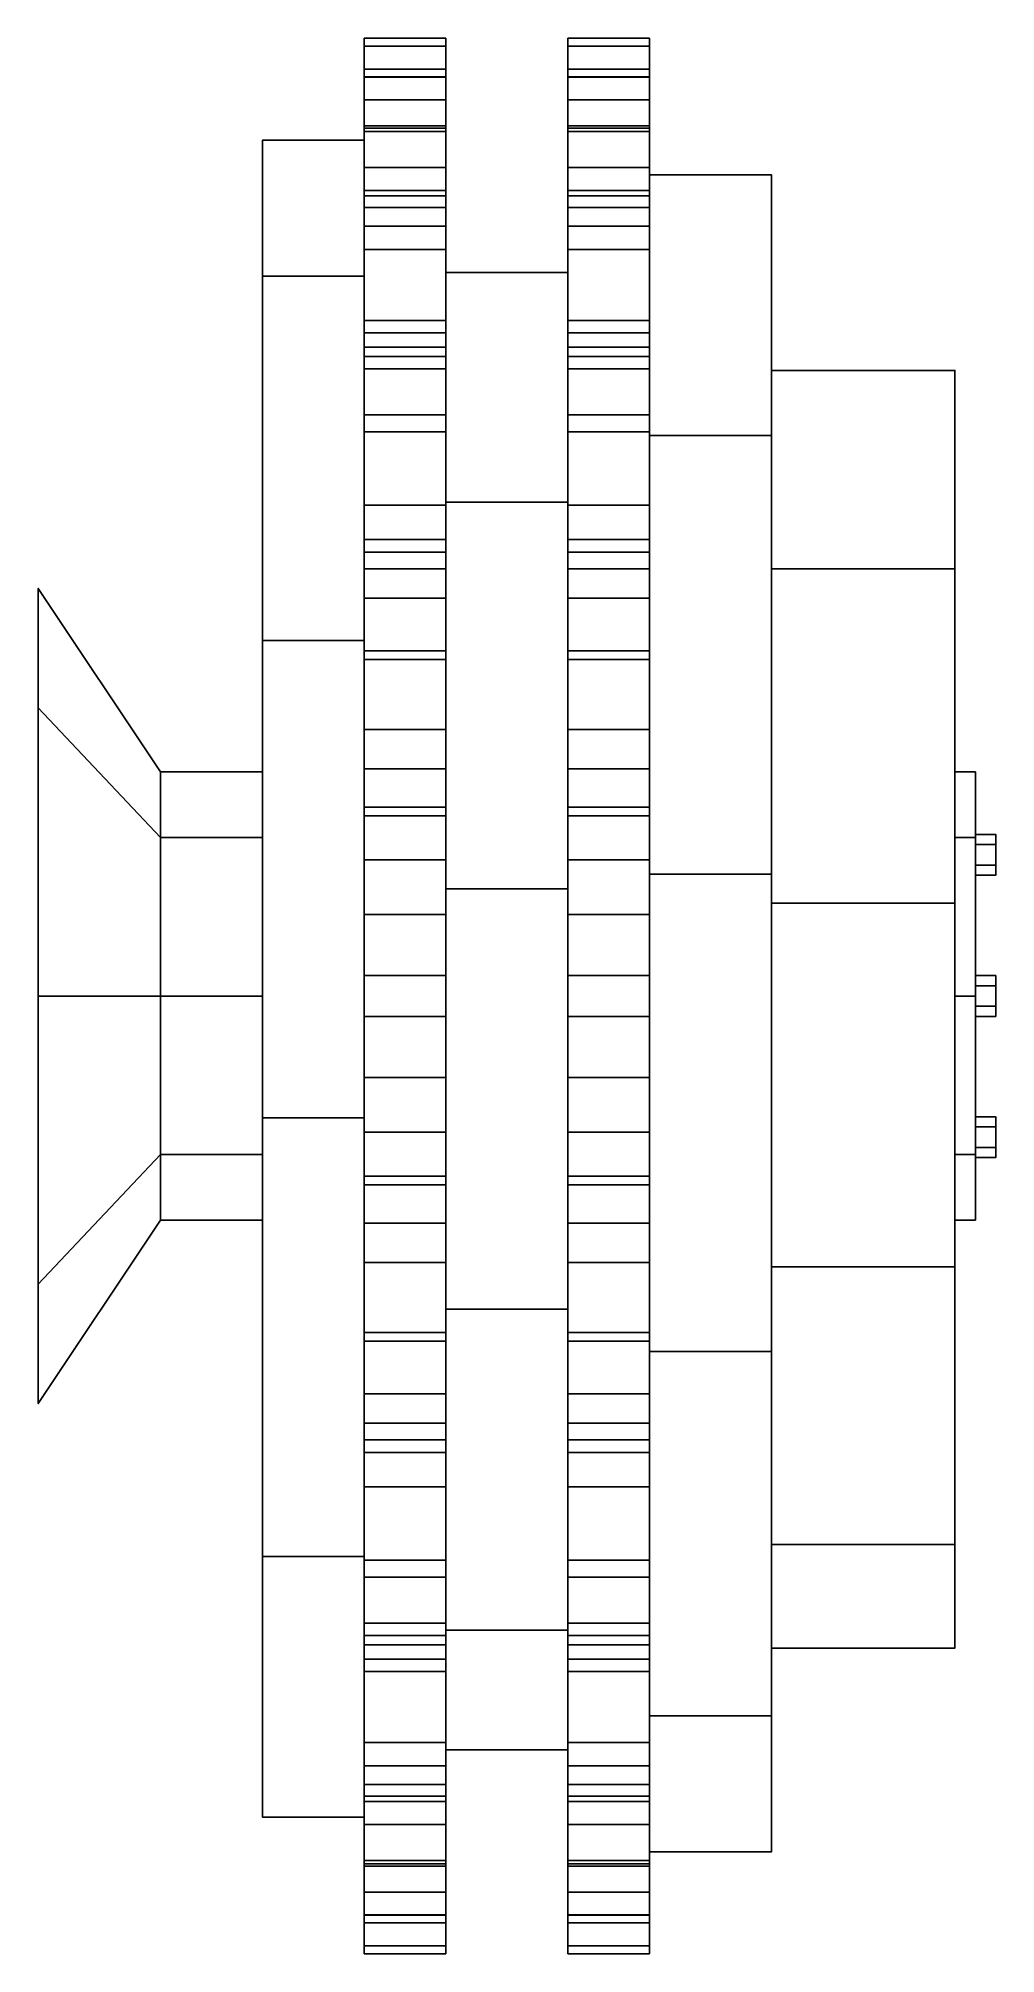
# Model space of a CAD drawing. Extents: x -1.19 to 1.19, y -0.47 to 0.47.
# Drawn here: x 0.72 to 1.19, y -0.47 to 0.47 of the extents above.
import ezdxf

# ---------------------------------------------------------------- set-up
doc = ezdxf.new("R2010")
doc.units = 0
doc.layers.add('WHEELS', color=2, linetype='CONTINUOUS')

msp = doc.modelspace()

# ---------------------------------------------------------------- linework, layer by layer
at = {"layer": 'WHEELS'}
for points in [[(0.92, 0.46617, -0.02661), (0.92, 0.47), (0.92, 0.37), (0.92, 0.45111, -0.02445)], [(0.88, 0.47), (0.88, 0.46617, 0.02661), (0.92, 0.46617, 0.02661), (0.92, 0.47)], [(0.88, 0.47), (0.88, 0.42), (0.88, 0.45111, 0.02445), (0.88, 0.46617, 0.02661)], [(0.88, 0.46617, -0.02661), (0.88, 0.47), (0.92, 0.47), (0.92, 0.46617, -0.02661)], [(0.88, 0.45111, -0.02445), (0.88, 0.42), (0.88, 0.47), (0.88, 0.46617, -0.02661)], [(0.88, 0.46617, 0.02661), (0.88, 0.45111, 0.02445), (0.92, 0.45111, 0.02445), (0.92, 0.46617, 0.02661)], [(0.88, 0.45111, -0.02445), (0.88, 0.46617, -0.02661), (0.92, 0.46617, -0.02661), (0.92, 0.45111, -0.02445)], [(0.92, 0.47), (0.92, 0.46617, 0.02661), (0.92, 0.45111, 0.02445), (0.92, 0.37)], [(0.98, 0.46617, 0.02661), (0.98, 0.47), (0.98, 0.47), (0.98, 0.46617, -0.02661)], [(1.02, 0.47), (1.02, 0.46617, -0.02661), (0.98, 0.46617, -0.02661), (0.98, 0.47)], [(1.02, 0.46617, 0.02661), (1.02, 0.47), (0.98, 0.47), (0.98, 0.46617, 0.02661)], [(1.02, 0.46617, -0.02661), (1.02, 0.45111, -0.02445), (0.98, 0.45111, -0.02445), (0.98, 0.46617, -0.02661)], [(1.02, 0.45111, 0.02445), (1.02, 0.46617, 0.02661), (0.98, 0.46617, 0.02661), (0.98, 0.45111, 0.02445)], [(0.98, 0.46617, 0.02661), (0.98, 0.46617, -0.02661), (0.98, 0.45111, -0.02445), (0.98, 0.45111, 0.02445)], [(1.02, 0.47), (1.02, 0.46617, 0.02661), (1.02, 0.46617, -0.02661), (1.02, 0.47)], [(1.02, 0.46617, 0.02661), (1.02, 0.45111, 0.02445), (1.02, 0.45111, -0.02445), (1.02, 0.46617, -0.02661)], [(0.88, 0.45479, 0.1058), (0.88, 0.45096, 0.13241), (0.92, 0.45096, 0.13241), (0.92, 0.45479, 0.1058)], [(0.88, 0.43973, 0.10363), (0.88, 0.45479, 0.1058), (0.92, 0.45479, 0.1058), (0.92, 0.43973, 0.10363)], [(0.88, 0.45096, 0.13241), (0.88, 0.45479, 0.1058), (0.88, 0.43979, 0.15687), (0.88, 0.45096, 0.13241)], [(0.88, 0.45479, 0.1058), (0.88, 0.43973, 0.10363), (0.88, 0.42595, 0.15055), (0.88, 0.43979, 0.15687)], [(0.88, 0.45096, -0.13241), (0.88, 0.45479, -0.1058), (0.92, 0.45479, -0.1058), (0.92, 0.45096, -0.13241)], [(0.88, 0.45479, -0.1058), (0.88, 0.43973, -0.10363), (0.92, 0.43973, -0.10363), (0.92, 0.45479, -0.1058)], [(0.88, 0.45096, -0.13241), (0.88, 0.43979, -0.15687), (0.88, 0.45479, -0.1058), (0.88, 0.45096, -0.13241)], [(0.88, 0.43979, -0.15687), (0.88, 0.42595, -0.15055), (0.88, 0.43973, -0.10363), (0.88, 0.45479, -0.1058)], [(0.92, 0.45479, 0.1058), (0.92, 0.45096, 0.13241), (0.92, 0.45096, 0.13241), (0.92, 0.43979, 0.15687)], [(0.92, 0.45479, 0.1058), (0.92, 0.43979, 0.15687), (0.92, 0.42595, 0.15055), (0.92, 0.43973, 0.10363)], [(0.92, 0.43979, -0.15687), (0.92, 0.45096, -0.13241), (0.92, 0.45096, -0.13241), (0.92, 0.45479, -0.1058)], [(0.92, 0.43979, -0.15687), (0.92, 0.45479, -0.1058), (0.92, 0.43973, -0.10363), (0.92, 0.42595, -0.15055)], [(1.02, 0.43973, -0.10363), (1.02, 0.45479, -0.1058), (0.98, 0.45479, -0.1058), (0.98, 0.43973, -0.10363)], [(1.02, 0.45479, 0.1058), (1.02, 0.43973, 0.10363), (0.98, 0.43973, 0.10363), (0.98, 0.45479, 0.1058)], [(0.98, 0.45479, -0.1058), (0.98, 0.45096, -0.13241), (0.98, 0.35501, -0.10424), (0.98, 0.43973, -0.10363)], [(0.98, 0.45096, 0.13241), (0.98, 0.45479, 0.1058), (0.98, 0.43973, 0.10363), (0.98, 0.35501, 0.10424)], [(1.02, 0.45479, -0.1058), (1.02, 0.45096, -0.13241), (0.98, 0.45096, -0.13241), (0.98, 0.45479, -0.1058)], [(1.02, 0.45096, 0.13241), (1.02, 0.45479, 0.1058), (0.98, 0.45479, 0.1058), (0.98, 0.45096, 0.13241)], [(1.02, 0.45096, 0.13241), (1.02, 0.40299, 0.11833), (1.02, 0.43973, 0.10363), (1.02, 0.45479, 0.1058)], [(1.02, 0.43973, -0.10363), (1.02, 0.40299, -0.11833), (1.02, 0.45096, -0.13241), (1.02, 0.45479, -0.1058)], [(0.88, 0.45111, 0.02445), (0.88, 0.42705, 0.0513), (0.92, 0.42705, 0.0513), (0.92, 0.45111, 0.02445)], [(0.88, 0.42), (0.88, 0.42), (0.88, 0.42705, 0.0513), (0.88, 0.45111, 0.02445)], [(0.88, 0.42705, -0.0513), (0.88, 0.45111, -0.02445), (0.92, 0.45111, -0.02445), (0.92, 0.42705, -0.0513)], [(0.88, 0.42), (0.88, 0.42), (0.88, 0.45111, -0.02445), (0.88, 0.42705, -0.0513)], [(0.88, 0.45096, 0.13241), (0.88, 0.43979, 0.15687), (0.92, 0.43979, 0.15687), (0.92, 0.45096, 0.13241)], [(0.88, 0.43979, -0.15687), (0.88, 0.45096, -0.13241), (0.92, 0.45096, -0.13241), (0.92, 0.43979, -0.15687)], [(0.92, 0.45111, 0.02445), (0.92, 0.45111, 0.02445), (0.92, 0.42705, 0.0513), (0.92, 0.37)], [(0.92, 0.42705, -0.0513), (0.92, 0.45111, -0.02445), (0.92, 0.37)], [(1.02, 0.45111, -0.02445), (1.02, 0.42705, -0.0513), (0.98, 0.42705, -0.0513), (0.98, 0.45111, -0.02445)], [(1.02, 0.42705, 0.0513), (1.02, 0.45111, 0.02445), (0.98, 0.45111, 0.02445), (0.98, 0.42705, 0.0513)], [(0.98, 0.45111, 0.02445), (0.98, 0.45111, -0.02445), (0.98, 0.42705, -0.0513), (0.98, 0.42705, 0.0513)], [(0.98, 0.43979, 0.15687), (0.98, 0.45096, 0.13241), (0.98, 0.35501, 0.10424), (0.98, 0.42595, 0.15055)], [(1.02, 0.43979, 0.15687), (1.02, 0.45096, 0.13241), (0.98, 0.45096, 0.13241), (0.98, 0.43979, 0.15687)], [(0.98, 0.45096, -0.13241), (0.98, 0.43979, -0.15687), (0.98, 0.42595, -0.15055), (0.98, 0.35501, -0.10424)], [(1.02, 0.45096, -0.13241), (1.02, 0.43979, -0.15687), (0.98, 0.43979, -0.15687), (0.98, 0.45096, -0.13241)], [(1.02, 0.45111, 0.02445), (1.02, 0.42705, 0.0513), (1.02, 0.42705, -0.0513), (1.02, 0.45111, -0.02445)], [(1.02, 0.42595, 0.15055), (1.02, 0.40299, 0.11833), (1.02, 0.45096, 0.13241), (1.02, 0.43979, 0.15687)], [(1.02, 0.45096, -0.13241), (1.02, 0.40299, -0.11833), (1.02, 0.42595, -0.15055), (1.02, 0.43979, -0.15687)], [(0.88, 0.43979, 0.15687), (0.88, 0.42595, 0.15055), (0.92, 0.42595, 0.15055), (0.92, 0.43979, 0.15687)], [(0.88, 0.42595, -0.15055), (0.88, 0.43979, -0.15687), (0.92, 0.43979, -0.15687), (0.92, 0.42595, -0.15055)], [(0.88, 0.4242, 0.07109), (0.88, 0.43973, 0.10363), (0.92, 0.43973, 0.10363), (0.92, 0.4242, 0.07109)], [(0.88, 0.43973, 0.10363), (0.88, 0.4242, 0.07109), (0.88, 0.3953, 0.16953), (0.88, 0.42595, 0.15055)], [(0.88, 0.43973, -0.10363), (0.88, 0.4242, -0.07109), (0.92, 0.4242, -0.07109), (0.92, 0.43973, -0.10363)], [(0.88, 0.42595, -0.15055), (0.88, 0.3953, -0.16953), (0.88, 0.4242, -0.07109), (0.88, 0.43973, -0.10363)], [(0.92, 0.43973, 0.10363), (0.92, 0.42595, 0.15055), (0.92, 0.3953, 0.16953), (0.92, 0.4242, 0.07109)], [(0.92, 0.42595, -0.15055), (0.92, 0.43973, -0.10363), (0.92, 0.4242, -0.07109), (0.92, 0.3953, -0.16953)], [(1.02, 0.42595, 0.15055), (1.02, 0.43979, 0.15687), (0.98, 0.43979, 0.15687), (0.98, 0.42595, 0.15055)], [(1.02, 0.43979, -0.15687), (1.02, 0.42595, -0.15055), (0.98, 0.42595, -0.15055), (0.98, 0.43979, -0.15687)], [(1.02, 0.4242, -0.07109), (1.02, 0.43973, -0.10363), (0.98, 0.43973, -0.10363), (0.98, 0.4242, -0.07109)], [(1.02, 0.43973, 0.10363), (1.02, 0.4242, 0.07109), (0.98, 0.4242, 0.07109), (0.98, 0.43973, 0.10363)], [(0.98, 0.4242, -0.07109), (0.98, 0.43973, -0.10363), (0.98, 0.35501, -0.10424)], [(0.98, 0.43973, 0.10363), (0.98, 0.43973, 0.10363), (0.98, 0.4242, 0.07109), (0.98, 0.35501, 0.10424)], [(1.02, 0.40299, 0.11833), (1.02, 0.40299, 0.11833), (1.02, 0.4242, 0.07109), (1.02, 0.43973, 0.10363)], [(1.02, 0.40299, -0.11833), (1.02, 0.40299, -0.11833), (1.02, 0.43973, -0.10363), (1.02, 0.4242, -0.07109)], [(0.88, 0.42705, 0.0513), (0.88, 0.4242, 0.07109), (0.92, 0.4242, 0.07109), (0.92, 0.42705, 0.0513)], [(0.88, 0.42), (0.88, 0.35333, 0.22707), (0.88, 0.4242, 0.07109), (0.88, 0.42705, 0.0513)], [(0.88, 0.4242, -0.07109), (0.88, 0.42705, -0.0513), (0.92, 0.42705, -0.0513), (0.92, 0.4242, -0.07109)], [(0.88, 0.42), (0.88, 0.42), (0.88, 0.42705, -0.0513), (0.88, 0.4242, -0.07109)], [(0.88, 0.42595, 0.15055), (0.88, 0.3953, 0.16953), (0.92, 0.3953, 0.16953), (0.92, 0.42595, 0.15055)], [(0.88, 0.3953, -0.16953), (0.88, 0.42595, -0.15055), (0.92, 0.42595, -0.15055), (0.92, 0.3953, -0.16953)], [(0.88, 0.4242, 0.07109), (0.88, 0.35333, 0.22707), (0.88, 0.35333, 0.22707), (0.88, 0.3953, 0.16953)], [(0.88, 0.3953, -0.16953), (0.88, 0.42), (0.88, 0.42), (0.88, 0.4242, -0.07109)], [(0.92, 0.42705, 0.0513), (0.92, 0.4242, 0.07109), (0.92, 0.31126, 0.20004), (0.92, 0.37)], [(0.92, 0.4242, -0.07109), (0.92, 0.42705, -0.0513), (0.92, 0.37)], [(0.92, 0.4242, 0.07109), (0.92, 0.3953, 0.16953), (0.92, 0.31126, 0.20004)], [(0.92, 0.3953, -0.16953), (0.92, 0.4242, -0.07109), (0.92, 0.37)], [(1.02, 0.42705, -0.0513), (1.02, 0.4242, -0.07109), (0.98, 0.4242, -0.07109), (0.98, 0.42705, -0.0513)], [(1.02, 0.4242, 0.07109), (1.02, 0.42705, 0.0513), (0.98, 0.42705, 0.0513), (0.98, 0.4242, 0.07109)], [(0.98, 0.42705, -0.0513), (0.98, 0.4242, -0.07109), (0.98, 0.35501, -0.10424)], [(0.98, 0.42705, 0.0513), (0.98, 0.42705, -0.0513), (0.98, 0.35501, -0.10424)], [(0.98, 0.4242, 0.07109), (0.98, 0.42705, 0.0513), (0.98, 0.35501, -0.10424), (0.98, 0.35501, 0.10424)], [(1.02, 0.3953, 0.16953), (1.02, 0.42595, 0.15055), (0.98, 0.42595, 0.15055), (0.98, 0.3953, 0.16953)], [(0.98, 0.3953, 0.16953), (0.98, 0.42595, 0.15055), (0.98, 0.35501, 0.10424)], [(1.02, 0.42595, -0.15055), (1.02, 0.3953, -0.16953), (0.98, 0.3953, -0.16953), (0.98, 0.42595, -0.15055)], [(0.98, 0.42595, -0.15055), (0.98, 0.42595, -0.15055), (0.98, 0.3953, -0.16953), (0.98, 0.35501, -0.10424)], [(1.02, 0.40299, 0.11833), (1.02, 0.40299, -0.11833), (1.02, 0.42705, 0.0513), (1.02, 0.4242, 0.07109)], [(1.02, 0.40299, -0.11833), (1.02, 0.40299, -0.11833), (1.02, 0.4242, -0.07109), (1.02, 0.42705, -0.0513)], [(1.02, 0.42705, 0.0513), (1.02, 0.40299, -0.11833), (1.02, 0.40299, -0.11833), (1.02, 0.42705, -0.0513)], [(1.02, 0.40299, 0.11833), (1.02, 0.40299, 0.11833), (1.02, 0.42595, 0.15055), (1.02, 0.3953, 0.16953)], [(1.02, 0.40299, -0.11833), (1.02, 0.40299, -0.11833), (1.02, 0.3953, -0.16953), (1.02, 0.42595, -0.15055)], [(0.83, 0.35333, -0.22707), (0.83, 0.42), (0.88, 0.42), (0.88, 0.35333, -0.22707)], [(0.83, 0.42), (0.83, 0.35333, 0.22707), (0.88, 0.35333, 0.22707), (0.88, 0.42)], [(0.83, 0.11), (0.83, 0.07778, 0.07778), (0.83, 0.35333, 0.22707), (0.83, 0.42)], [(0.83, 0.07778, -0.07778), (0.83, 0.11), (0.83, 0.42), (0.83, 0.35333, -0.22707)], [(0.88, 0.35333, -0.22707), (0.88, 0.42), (0.88, 0.3953, -0.16953), (0.88, 0.38699, -0.18772)], [(0.88, 0.39539, -0.2541), (0.88, 0.40656, -0.22964), (0.92, 0.40656, -0.22964), (0.92, 0.39539, -0.2541)], [(0.88, 0.40656, -0.22964), (0.88, 0.39272, -0.22332), (0.92, 0.39272, -0.22332), (0.92, 0.40656, -0.22964)], [(0.88, 0.39539, -0.2541), (0.88, 0.35333, -0.22707), (0.88, 0.39272, -0.22332), (0.88, 0.40656, -0.22964)], [(0.88, 0.40656, 0.22964), (0.88, 0.39539, 0.2541), (0.92, 0.39539, 0.2541), (0.92, 0.40656, 0.22964)], [(0.88, 0.39272, 0.22332), (0.88, 0.40656, 0.22964), (0.92, 0.40656, 0.22964), (0.92, 0.39272, 0.22332)], [(0.88, 0.39272, 0.22332), (0.88, 0.35333, 0.22707), (0.88, 0.39539, 0.2541), (0.88, 0.40656, 0.22964)], [(0.92, 0.39539, -0.2541), (0.92, 0.40656, -0.22964), (0.92, 0.39272, -0.22332), (0.92, 0.31126, -0.20004)], [(0.92, 0.40656, 0.22964), (0.92, 0.39539, 0.2541), (0.92, 0.31126, 0.20004), (0.92, 0.39272, 0.22332)], [(1.02, 0.40656, 0.22964), (1.02, 0.39272, 0.22332), (0.98, 0.39272, 0.22332), (0.98, 0.40656, 0.22964)], [(0.98, 0.37778, 0.27442), (0.98, 0.40656, 0.22964), (0.98, 0.39272, 0.22332), (0.98, 0.36628, 0.26446)], [(0.98, 0.37778, 0.27442), (0.98, 0.39539, 0.2541), (0.98, 0.39539, 0.2541), (0.98, 0.40656, 0.22964)], [(1.02, 0.39539, 0.2541), (1.02, 0.40656, 0.22964), (0.98, 0.40656, 0.22964), (0.98, 0.39539, 0.2541)], [(1.02, 0.39272, -0.22332), (1.02, 0.40656, -0.22964), (0.98, 0.40656, -0.22964), (0.98, 0.39272, -0.22332)], [(0.98, 0.40656, -0.22964), (0.98, 0.37778, -0.27442), (0.98, 0.36628, -0.26446), (0.98, 0.39272, -0.22332)], [(0.98, 0.40656, -0.22964), (0.98, 0.39539, -0.2541), (0.98, 0.39539, -0.2541), (0.98, 0.37778, -0.27442)], [(1.02, 0.40656, -0.22964), (1.02, 0.39539, -0.2541), (0.98, 0.39539, -0.2541), (0.98, 0.40656, -0.22964)], [(1.02, 0.37778, 0.27442), (1.02, 0.36628, 0.26446), (1.02, 0.39272, 0.22332), (1.02, 0.40656, 0.22964)], [(1.02, 0.39539, 0.2541), (1.02, 0.37778, 0.27442), (1.02, 0.40656, 0.22964), (1.02, 0.39539, 0.2541)], [(1.02, 0.40656, -0.22964), (1.02, 0.39272, -0.22332), (1.02, 0.36628, -0.26446), (1.02, 0.37778, -0.27442)], [(1.02, 0.39539, -0.2541), (1.02, 0.40656, -0.22964), (1.02, 0.37778, -0.27442), (1.02, 0.39539, -0.2541)], [(0.88, 0.37778, -0.27442), (0.88, 0.39539, -0.2541), (0.92, 0.39539, -0.2541), (0.92, 0.37778, -0.27442)], [(0.88, 0.36628, -0.26446), (0.88, 0.35333, -0.22707), (0.88, 0.39539, -0.2541), (0.88, 0.37778, -0.27442)], [(0.88, 0.39539, 0.2541), (0.88, 0.37778, 0.27442), (0.92, 0.37778, 0.27442), (0.92, 0.39539, 0.2541)], [(0.88, 0.39539, 0.2541), (0.88, 0.35333, 0.22707), (0.88, 0.36628, 0.26446), (0.88, 0.37778, 0.27442)], [(0.88, 0.3953, 0.16953), (0.88, 0.38699, 0.18772), (0.92, 0.38699, 0.18772), (0.92, 0.3953, 0.16953)], [(0.88, 0.35333, 0.22707), (0.88, 0.35333, 0.22707), (0.88, 0.38699, 0.18772), (0.88, 0.3953, 0.16953)], [(0.88, 0.38699, -0.18772), (0.88, 0.3953, -0.16953), (0.92, 0.3953, -0.16953), (0.92, 0.38699, -0.18772)], [(0.92, 0.37778, -0.27442), (0.92, 0.39539, -0.2541), (0.92, 0.31126, -0.20004), (0.92, 0.36628, -0.26446)], [(0.92, 0.39539, 0.2541), (0.92, 0.37778, 0.27442), (0.92, 0.36628, 0.26446), (0.92, 0.31126, 0.20004)], [(0.92, 0.3953, 0.16953), (0.92, 0.38699, 0.18772), (0.92, 0.31126, 0.20004)], [(0.92, 0.38699, -0.18772), (0.92, 0.3953, -0.16953), (0.92, 0.37), (0.92, 0.31126, -0.20004)], [(1.02, 0.37778, 0.27442), (1.02, 0.39539, 0.2541), (0.98, 0.39539, 0.2541), (0.98, 0.37778, 0.27442)], [(1.02, 0.39539, -0.2541), (1.02, 0.37778, -0.27442), (0.98, 0.37778, -0.27442), (0.98, 0.39539, -0.2541)], [(1.02, 0.38699, 0.18772), (1.02, 0.3953, 0.16953), (0.98, 0.3953, 0.16953), (0.98, 0.38699, 0.18772)], [(0.98, 0.38699, 0.18772), (0.98, 0.3953, 0.16953), (0.98, 0.35501, 0.10424)], [(1.02, 0.3953, -0.16953), (1.02, 0.38699, -0.18772), (0.98, 0.38699, -0.18772), (0.98, 0.3953, -0.16953)], [(0.98, 0.3953, -0.16953), (0.98, 0.38699, -0.18772), (0.98, 0.2423, -0.27963), (0.98, 0.35501, -0.10424)], [(1.02, 0.27504, 0.31741), (1.02, 0.40299, 0.11833), (1.02, 0.33152, 0.27403), (1.02, 0.31842, 0.28915)], [(1.02, 0.40299, 0.11833), (1.02, 0.40299, 0.11833), (1.02, 0.3953, 0.16953), (1.02, 0.38699, 0.18772)], [(1.02, 0.33152, 0.27403), (1.02, 0.40299, 0.11833), (1.02, 0.40299, 0.11833), (1.02, 0.38699, 0.18772)], [(1.08, 0.27504, 0.31741), (1.08, 0.40299, 0.11833), (1.02, 0.40299, 0.11833), (1.02, 0.27504, 0.31741)], [(1.08, 0.40299, 0.11833), (1.08, 0.40299, -0.11833), (1.02, 0.40299, -0.11833), (1.02, 0.40299, 0.11833)], [(1.02, 0.40299, -0.11833), (1.02, 0.27504, -0.31741), (1.02, 0.38699, -0.18772), (1.02, 0.3953, -0.16953)], [(1.08, 0.40299, -0.11833), (1.08, 0.27504, -0.31741), (1.02, 0.27504, -0.31741), (1.02, 0.40299, -0.11833)], [(1.08, 0.20956, 0.24184), (1.08, 0.30704, 0.09015), (1.08, 0.40299, 0.11833), (1.08, 0.27504, 0.31741)], [(1.08, 0.30704, 0.09015), (1.08, 0.30704, -0.09015), (1.08, 0.40299, -0.11833), (1.08, 0.40299, 0.11833)], [(1.08, 0.30704, -0.09015), (1.08, 0.20956, -0.24184), (1.08, 0.27504, -0.31741), (1.08, 0.40299, -0.11833)], [(0.88, 0.39272, -0.22332), (0.88, 0.38699, -0.18772), (0.92, 0.38699, -0.18772), (0.92, 0.39272, -0.22332)], [(0.88, 0.35333, -0.22707), (0.88, 0.35333, -0.22707), (0.88, 0.38699, -0.18772), (0.88, 0.39272, -0.22332)], [(0.88, 0.38699, 0.18772), (0.88, 0.39272, 0.22332), (0.92, 0.39272, 0.22332), (0.92, 0.38699, 0.18772)], [(0.88, 0.35333, 0.22707), (0.88, 0.35333, 0.22707), (0.88, 0.39272, 0.22332), (0.88, 0.38699, 0.18772)], [(0.92, 0.39272, -0.22332), (0.92, 0.39272, -0.22332), (0.92, 0.38699, -0.18772), (0.92, 0.31126, -0.20004)], [(0.92, 0.38699, 0.18772), (0.92, 0.39272, 0.22332), (0.92, 0.31126, 0.20004)], [(1.02, 0.39272, 0.22332), (1.02, 0.38699, 0.18772), (0.98, 0.38699, 0.18772), (0.98, 0.39272, 0.22332)], [(0.98, 0.36628, 0.26446), (0.98, 0.39272, 0.22332), (0.98, 0.38699, 0.18772), (0.98, 0.33152, 0.27403)], [(1.02, 0.38699, -0.18772), (1.02, 0.39272, -0.22332), (0.98, 0.39272, -0.22332), (0.98, 0.38699, -0.18772)], [(0.98, 0.39272, -0.22332), (0.98, 0.36628, -0.26446), (0.98, 0.33152, -0.27403), (0.98, 0.38699, -0.18772)], [(0.98, 0.33152, 0.27403), (0.98, 0.38699, 0.18772), (0.98, 0.35501, 0.10424)], [(0.98, 0.38699, -0.18772), (0.98, 0.33152, -0.27403), (0.98, 0.2423, -0.27963)], [(1.02, 0.36628, 0.26446), (1.02, 0.33152, 0.27403), (1.02, 0.38699, 0.18772), (1.02, 0.39272, 0.22332)], [(1.02, 0.39272, -0.22332), (1.02, 0.38699, -0.18772), (1.02, 0.33152, -0.27403), (1.02, 0.36628, -0.26446)], [(1.02, 0.38699, -0.18772), (1.02, 0.27504, -0.31741), (1.02, 0.27504, -0.31741), (1.02, 0.33152, -0.27403)], [(0.88, 0.36628, -0.26446), (0.88, 0.37778, -0.27442), (0.92, 0.37778, -0.27442), (0.92, 0.36628, -0.26446)], [(0.88, 0.37778, 0.27442), (0.88, 0.36628, 0.26446), (0.92, 0.36628, 0.26446), (0.92, 0.37778, 0.27442)], [(1.02, 0.36628, 0.26446), (1.02, 0.37778, 0.27442), (0.98, 0.37778, 0.27442), (0.98, 0.36628, 0.26446)], [(1.02, 0.37778, -0.27442), (1.02, 0.36628, -0.26446), (0.98, 0.36628, -0.26446), (0.98, 0.37778, -0.27442)], [(0.88, 0.33152, -0.27403), (0.88, 0.36628, -0.26446), (0.92, 0.36628, -0.26446), (0.92, 0.33152, -0.27403)], [(0.88, 0.35333, -0.22707), (0.88, 0.35333, -0.22707), (0.88, 0.36628, -0.26446), (0.88, 0.33152, -0.27403)], [(0.88, 0.36628, 0.26446), (0.88, 0.33152, 0.27403), (0.92, 0.33152, 0.27403), (0.92, 0.36628, 0.26446)], [(0.88, 0.35333, 0.22707), (0.88, 0.35333, 0.22707), (0.88, 0.33152, 0.27403), (0.88, 0.36628, 0.26446)], [(0.92, 0.33152, -0.27403), (0.92, 0.36628, -0.26446), (0.92, 0.31126, -0.20004)], [(0.92, 0.36628, 0.26446), (0.92, 0.36628, 0.26446), (0.92, 0.33152, 0.27403), (0.92, 0.31126, 0.20004)], [(1.02, 0.33152, 0.27403), (1.02, 0.36628, 0.26446), (0.98, 0.36628, 0.26446), (0.98, 0.33152, 0.27403)], [(1.02, 0.36628, -0.26446), (1.02, 0.33152, -0.27403), (0.98, 0.33152, -0.27403), (0.98, 0.36628, -0.26446)], [(0.83, 0.17447, -0.38205), (0.83, 0.35333, -0.22707), (0.88, 0.35333, -0.22707), (0.88, 0.17447, -0.38205)], [(0.83, 0.35333, 0.22707), (0.83, 0.17447, 0.38205), (0.88, 0.17447, 0.38205), (0.88, 0.35333, 0.22707)], [(0.83, 0.07778, 0.07778), (0.83, 0.07778, 0.07778), (0.83, 0.17447, 0.38205), (0.83, 0.35333, 0.22707)], [(0.83, 0.07778, -0.07778), (0.83, 0.07778, -0.07778), (0.83, 0.35333, -0.22707), (0.83, 0.17447, -0.38205)], [(0.88, 0.24089, -0.35633), (0.88, 0.35333, -0.22707), (0.88, 0.35333, -0.22707), (0.88, 0.31842, -0.28915)], [(0.88, 0.35333, -0.22707), (0.88, 0.35333, -0.22707), (0.88, 0.33152, -0.27403), (0.88, 0.31842, -0.28915)], [(0.88, 0.17447, -0.38205), (0.88, 0.35333, -0.22707), (0.88, 0.24089, -0.35633), (0.88, 0.22406, -0.36715)], [(0.88, 0.35333, 0.22707), (0.88, 0.17447, 0.38205), (0.88, 0.31842, 0.28915), (0.88, 0.33152, 0.27403)], [(0.98, 0.2423, 0.27963), (0.98, 0.35501, 0.10424), (0.92, 0.35501, 0.10424), (0.92, 0.2423, 0.27963)], [(0.98, 0.35501, 0.10424), (0.98, 0.35501, -0.10424), (0.92, 0.35501, -0.10424), (0.92, 0.35501, 0.10424)], [(0.98, 0.35501, -0.10424), (0.98, 0.2423, -0.27963), (0.92, 0.2423, -0.27963), (0.92, 0.35501, -0.10424)], [(0.98, 0.31842, 0.28915), (0.98, 0.33152, 0.27403), (0.98, 0.35501, 0.10424), (0.98, 0.2423, 0.27963)], [(0.88, 0.31842, -0.28915), (0.88, 0.33152, -0.27403), (0.92, 0.33152, -0.27403), (0.92, 0.31842, -0.28915)], [(0.88, 0.33152, 0.27403), (0.88, 0.31842, 0.28915), (0.92, 0.31842, 0.28915), (0.92, 0.33152, 0.27403)], [(0.92, 0.31842, -0.28915), (0.92, 0.33152, -0.27403), (0.92, 0.31126, -0.20004)], [(0.92, 0.33152, 0.27403), (0.92, 0.31842, 0.28915), (0.92, 0.1537, 0.33656), (0.92, 0.31126, 0.20004)], [(1.02, 0.31842, 0.28915), (1.02, 0.33152, 0.27403), (0.98, 0.33152, 0.27403), (0.98, 0.31842, 0.28915)], [(1.02, 0.33152, -0.27403), (1.02, 0.31842, -0.28915), (0.98, 0.31842, -0.28915), (0.98, 0.33152, -0.27403)], [(0.98, 0.33152, -0.27403), (0.98, 0.31842, -0.28915), (0.98, 0.2423, -0.27963)], [(1.02, 0.27504, -0.31741), (1.02, 0.27504, -0.31741), (1.02, 0.31842, -0.28915), (1.02, 0.33152, -0.27403)], [(0.88, 0.30778, -0.3552), (0.88, 0.32539, -0.33488), (0.92, 0.32539, -0.33488), (0.92, 0.30778, -0.3552)], [(0.88, 0.32539, -0.33488), (0.88, 0.31389, -0.32492), (0.92, 0.31389, -0.32492), (0.92, 0.32539, -0.33488)], [(0.88, 0.30778, -0.3552), (0.88, 0.28516, -0.36974), (0.88, 0.32539, -0.33488), (0.88, 0.30778, -0.3552)], [(0.88, 0.28516, -0.36974), (0.88, 0.27694, -0.35694), (0.88, 0.31389, -0.32492), (0.88, 0.32539, -0.33488)], [(0.88, 0.32539, 0.33488), (0.88, 0.30778, 0.3552), (0.92, 0.30778, 0.3552), (0.92, 0.32539, 0.33488)], [(0.88, 0.31389, 0.32492), (0.88, 0.32539, 0.33488), (0.92, 0.32539, 0.33488), (0.92, 0.31389, 0.32492)], [(0.88, 0.30778, 0.3552), (0.88, 0.32539, 0.33488), (0.88, 0.28516, 0.36974), (0.88, 0.30778, 0.3552)], [(0.88, 0.32539, 0.33488), (0.88, 0.31389, 0.32492), (0.88, 0.27694, 0.35694), (0.88, 0.28516, 0.36974)], [(0.92, 0.28516, -0.36974), (0.92, 0.30778, -0.3552), (0.92, 0.30778, -0.3552), (0.92, 0.32539, -0.33488)], [(0.92, 0.28516, -0.36974), (0.92, 0.32539, -0.33488), (0.92, 0.31389, -0.32492), (0.92, 0.27694, -0.35694)], [(0.92, 0.32539, 0.33488), (0.92, 0.30778, 0.3552), (0.92, 0.30778, 0.3552), (0.92, 0.28516, 0.36974)], [(0.92, 0.32539, 0.33488), (0.92, 0.28516, 0.36974), (0.92, 0.27694, 0.35694), (0.92, 0.31389, 0.32492)], [(1.02, 0.32539, 0.33488), (1.02, 0.31389, 0.32492), (0.98, 0.31389, 0.32492), (0.98, 0.32539, 0.33488)], [(0.98, 0.30778, 0.3552), (0.98, 0.32539, 0.33488), (0.98, 0.31389, 0.32492), (0.98, 0.2423, 0.27963)], [(1.02, 0.30778, 0.3552), (1.02, 0.32539, 0.33488), (0.98, 0.32539, 0.33488), (0.98, 0.30778, 0.3552)], [(1.02, 0.31389, -0.32492), (1.02, 0.32539, -0.33488), (0.98, 0.32539, -0.33488), (0.98, 0.31389, -0.32492)], [(0.98, 0.32539, -0.33488), (0.98, 0.30778, -0.3552), (0.98, 0.2423, -0.27963), (0.98, 0.31389, -0.32492)], [(1.02, 0.32539, -0.33488), (1.02, 0.30778, -0.3552), (0.98, 0.30778, -0.3552), (0.98, 0.32539, -0.33488)], [(1.02, 0.30778, 0.3552), (1.02, 0.27504, 0.31741), (1.02, 0.31389, 0.32492), (1.02, 0.32539, 0.33488)], [(1.02, 0.31389, -0.32492), (1.02, 0.27504, -0.31741), (1.02, 0.30778, -0.3552), (1.02, 0.32539, -0.33488)], [(0.88, 0.31389, -0.32492), (0.88, 0.31842, -0.28915), (0.92, 0.31842, -0.28915), (0.92, 0.31389, -0.32492)], [(0.88, 0.27694, -0.35694), (0.88, 0.24089, -0.35633), (0.88, 0.31842, -0.28915), (0.88, 0.31389, -0.32492)], [(0.88, 0.31842, 0.28915), (0.88, 0.31389, 0.32492), (0.92, 0.31389, 0.32492), (0.92, 0.31842, 0.28915)], [(0.88, 0.31389, 0.32492), (0.88, 0.31842, 0.28915), (0.88, 0.24089, 0.35633), (0.88, 0.27694, 0.35694)], [(0.88, 0.31842, 0.28915), (0.88, 0.17447, 0.38205), (0.88, 0.17447, 0.38205), (0.88, 0.24089, 0.35633)], [(0.92, 0.24089, -0.35633), (0.92, 0.31842, -0.28915), (0.92, 0.31126, -0.20004)], [(0.92, 0.27694, -0.35694), (0.92, 0.31389, -0.32492), (0.92, 0.31842, -0.28915), (0.92, 0.24089, -0.35633)], [(0.92, 0.31389, 0.32492), (0.92, 0.27694, 0.35694), (0.92, 0.24089, 0.35633), (0.92, 0.31842, 0.28915)], [(0.92, 0.31842, 0.28915), (0.92, 0.24089, 0.35633), (0.92, 0.1537, 0.33656)], [(0.92, 0.22406, -0.36715), (0.92, 0.24089, -0.35633), (0.92, 0.31126, -0.20004), (0.92, 0.1537, -0.33656)], [(1.02, 0.31389, 0.32492), (1.02, 0.31842, 0.28915), (0.98, 0.31842, 0.28915), (0.98, 0.31389, 0.32492)], [(0.98, 0.31389, 0.32492), (0.98, 0.31389, 0.32492), (0.98, 0.31842, 0.28915), (0.98, 0.2423, 0.27963)], [(1.02, 0.31842, -0.28915), (1.02, 0.31389, -0.32492), (0.98, 0.31389, -0.32492), (0.98, 0.31842, -0.28915)], [(0.98, 0.31842, -0.28915), (0.98, 0.31389, -0.32492), (0.98, 0.2423, -0.27963)], [(1.02, 0.27504, 0.31741), (1.02, 0.27504, 0.31741), (1.02, 0.31842, 0.28915), (1.02, 0.31389, 0.32492)], [(1.02, 0.27504, -0.31741), (1.02, 0.27504, -0.31741), (1.02, 0.31389, -0.32492), (1.02, 0.31842, -0.28915)], [(0.88, 0.28516, -0.36974), (0.88, 0.30778, -0.3552), (0.92, 0.30778, -0.3552), (0.92, 0.28516, -0.36974)], [(0.88, 0.30778, 0.3552), (0.88, 0.28516, 0.36974), (0.92, 0.28516, 0.36974), (0.92, 0.30778, 0.3552)], [(0.98, 0.28516, 0.36974), (0.98, 0.30778, 0.3552), (0.98, 0.2423, 0.27963), (0.98, 0.27694, 0.35694)], [(1.02, 0.28516, 0.36974), (1.02, 0.30778, 0.3552), (0.98, 0.30778, 0.3552), (0.98, 0.28516, 0.36974)], [(0.98, 0.30778, -0.3552), (0.98, 0.28516, -0.36974), (0.98, 0.27694, -0.35694), (0.98, 0.2423, -0.27963)], [(1.02, 0.30778, -0.3552), (1.02, 0.28516, -0.36974), (0.98, 0.28516, -0.36974), (0.98, 0.30778, -0.3552)], [(1.02, 0.27694, 0.35694), (1.02, 0.27504, 0.31741), (1.02, 0.30778, 0.3552), (1.02, 0.28516, 0.36974)], [(1.02, 0.30778, -0.3552), (1.02, 0.27504, -0.31741), (1.02, 0.27694, -0.35694), (1.02, 0.28516, -0.36974)], [(1.17, 0.20956, 0.24184), (1.17, 0.30704, 0.09015), (1.08, 0.30704, 0.09015), (1.08, 0.20956, 0.24184)], [(1.17, 0.30704, 0.09015), (1.17, 0.30704, -0.09015), (1.08, 0.30704, -0.09015), (1.08, 0.30704, 0.09015)], [(1.17, 0.30704, -0.09015), (1.17, 0.20956, -0.24184), (1.08, 0.20956, -0.24184), (1.08, 0.30704, -0.09015)], [(1.17, 0.07778, 0.07778), (1.17, 0.11), (1.17, 0.30704, 0.09015), (1.17, 0.20956, 0.24184)], [(1.17, 0.11), (1.17, 0.07778, -0.07778), (1.17, 0.30704, -0.09015), (1.17, 0.30704, 0.09015)], [(1.17, 0.07778, -0.07778), (1.17, 0.07778, -0.07778), (1.17, 0.20956, -0.24184), (1.17, 0.30704, -0.09015)], [(0.88, 0.27694, -0.35694), (0.88, 0.28516, -0.36974), (0.92, 0.28516, -0.36974), (0.92, 0.27694, -0.35694)], [(0.88, 0.28516, 0.36974), (0.88, 0.27694, 0.35694), (0.92, 0.27694, 0.35694), (0.92, 0.28516, 0.36974)], [(1.02, 0.27694, 0.35694), (1.02, 0.28516, 0.36974), (0.98, 0.28516, 0.36974), (0.98, 0.27694, 0.35694)], [(1.02, 0.28516, -0.36974), (1.02, 0.27694, -0.35694), (0.98, 0.27694, -0.35694), (0.98, 0.28516, -0.36974)], [(0.88, 0.24089, -0.35633), (0.88, 0.27694, -0.35694), (0.92, 0.27694, -0.35694), (0.92, 0.24089, -0.35633)], [(0.88, 0.27694, 0.35694), (0.88, 0.24089, 0.35633), (0.92, 0.24089, 0.35633), (0.92, 0.27694, 0.35694)], [(1.02, 0.24089, 0.35633), (1.02, 0.27694, 0.35694), (0.98, 0.27694, 0.35694), (0.98, 0.24089, 0.35633)], [(0.98, 0.24089, 0.35633), (0.98, 0.27694, 0.35694), (0.98, 0.2423, 0.27963)], [(1.02, 0.27694, -0.35694), (1.02, 0.24089, -0.35633), (0.98, 0.24089, -0.35633), (0.98, 0.27694, -0.35694)], [(0.98, 0.27694, -0.35694), (0.98, 0.27694, -0.35694), (0.98, 0.24089, -0.35633), (0.98, 0.2423, -0.27963)], [(1.02, 0.27504, 0.31741), (1.02, 0.27504, 0.31741), (1.02, 0.27694, 0.35694), (1.02, 0.24089, 0.35633)], [(1.02, 0.27504, -0.31741), (1.02, 0.27504, -0.31741), (1.02, 0.24089, -0.35633), (1.02, 0.27694, -0.35694)], [(1.02, 0.05977, 0.41573), (1.02, 0.27504, 0.31741), (1.02, 0.13074, 0.40976), (1.02, 0.11155, 0.4154)], [(1.02, 0.27504, 0.31741), (1.02, 0.27504, 0.31741), (1.02, 0.24089, 0.35633), (1.02, 0.22406, 0.36715)], [(1.02, 0.13074, 0.40976), (1.02, 0.27504, 0.31741), (1.02, 0.27504, 0.31741), (1.02, 0.22406, 0.36715)], [(1.08, 0.05977, 0.41573), (1.08, 0.27504, 0.31741), (1.02, 0.27504, 0.31741), (1.02, 0.05977, 0.41573)], [(1.02, 0.27504, -0.31741), (1.02, 0.05977, -0.41573), (1.02, 0.22406, -0.36715), (1.02, 0.24089, -0.35633)], [(1.08, 0.27504, -0.31741), (1.08, 0.05977, -0.41573), (1.02, 0.05977, -0.41573), (1.02, 0.27504, -0.31741)], [(1.08, 0.04554, 0.31674), (1.08, 0.20956, 0.24184), (1.08, 0.27504, 0.31741), (1.08, 0.05977, 0.41573)], [(1.08, 0.20956, -0.24184), (1.08, 0.04554, -0.31674), (1.08, 0.05977, -0.41573), (1.08, 0.27504, -0.31741)], [(0.88, 0.22406, -0.36715), (0.88, 0.24089, -0.35633), (0.92, 0.24089, -0.35633), (0.92, 0.22406, -0.36715)], [(0.88, 0.24089, 0.35633), (0.88, 0.22406, 0.36715), (0.92, 0.22406, 0.36715), (0.92, 0.24089, 0.35633)], [(0.88, 0.17447, 0.38205), (0.88, 0.17447, 0.38205), (0.88, 0.22406, 0.36715), (0.88, 0.24089, 0.35633)], [(0.98, 0.05266, 0.36623), (0.98, 0.2423, 0.27963), (0.92, 0.2423, 0.27963), (0.92, 0.05266, 0.36623)], [(0.98, 0.2423, -0.27963), (0.98, 0.05266, -0.36623), (0.92, 0.05266, -0.36623), (0.92, 0.2423, -0.27963)], [(0.92, 0.24089, 0.35633), (0.92, 0.22406, 0.36715), (0.92, 0.1537, 0.33656)], [(0.98, 0.22406, 0.36715), (0.98, 0.24089, 0.35633), (0.98, 0.2423, 0.27963)], [(0.98, 0.13074, 0.40976), (0.98, 0.22406, 0.36715), (0.98, 0.2423, 0.27963)], [(0.98, 0.11155, 0.4154), (0.98, 0.13074, 0.40976), (0.98, 0.2423, 0.27963), (0.98, 0.05266, 0.36623)], [(0.98, 0.24089, -0.35633), (0.98, 0.22406, -0.36715), (0.98, 0.05266, -0.36623), (0.98, 0.2423, -0.27963)], [(1.02, 0.22406, 0.36715), (1.02, 0.24089, 0.35633), (0.98, 0.24089, 0.35633), (0.98, 0.22406, 0.36715)], [(1.02, 0.24089, -0.35633), (1.02, 0.22406, -0.36715), (0.98, 0.22406, -0.36715), (0.98, 0.24089, -0.35633)], [(0.88, 0.20964, -0.40019), (0.88, 0.22406, -0.36715), (0.92, 0.22406, -0.36715), (0.92, 0.20964, -0.40019)], [(0.88, 0.17447, -0.38205), (0.88, 0.17447, -0.38205), (0.88, 0.22406, -0.36715), (0.88, 0.20964, -0.40019)], [(0.88, 0.22406, 0.36715), (0.88, 0.20964, 0.40019), (0.92, 0.20964, 0.40019), (0.92, 0.22406, 0.36715)], [(0.88, 0.17447, 0.38205), (0.88, 0.17447, 0.38205), (0.88, 0.20964, 0.40019), (0.88, 0.22406, 0.36715)], [(0.88, 0.19525, -0.42753), (0.88, 0.21786, -0.41299), (0.92, 0.21786, -0.41299), (0.92, 0.19525, -0.42753)], [(0.88, 0.21786, -0.41299), (0.88, 0.20964, -0.40019), (0.92, 0.20964, -0.40019), (0.92, 0.21786, -0.41299)], [(0.88, 0.19525, -0.42753), (0.88, 0.17447, -0.38205), (0.88, 0.20964, -0.40019), (0.88, 0.21786, -0.41299)], [(0.88, 0.21786, 0.41299), (0.88, 0.19525, 0.42753), (0.92, 0.19525, 0.42753), (0.92, 0.21786, 0.41299)], [(0.88, 0.20964, 0.40019), (0.88, 0.21786, 0.41299), (0.92, 0.21786, 0.41299), (0.92, 0.20964, 0.40019)], [(0.88, 0.20964, 0.40019), (0.88, 0.17447, 0.38205), (0.88, 0.19525, 0.42753), (0.88, 0.21786, 0.41299)], [(0.92, 0.20964, -0.40019), (0.92, 0.20964, -0.40019), (0.92, 0.22406, -0.36715), (0.92, 0.1537, -0.33656)], [(0.92, 0.22406, 0.36715), (0.92, 0.20964, 0.40019), (0.92, 0.1537, 0.33656)], [(0.92, 0.19525, -0.42753), (0.92, 0.21786, -0.41299), (0.92, 0.20964, -0.40019), (0.92, 0.1537, -0.33656)], [(0.92, 0.21786, 0.41299), (0.92, 0.19525, 0.42753), (0.92, 0.1537, 0.33656), (0.92, 0.20964, 0.40019)], [(1.02, 0.20964, 0.40019), (1.02, 0.22406, 0.36715), (0.98, 0.22406, 0.36715), (0.98, 0.20964, 0.40019)], [(0.98, 0.16516, 0.4205), (0.98, 0.20964, 0.40019), (0.98, 0.22406, 0.36715), (0.98, 0.13074, 0.40976)], [(1.02, 0.22406, -0.36715), (1.02, 0.20964, -0.40019), (0.98, 0.20964, -0.40019), (0.98, 0.22406, -0.36715)], [(0.98, 0.22406, -0.36715), (0.98, 0.13074, -0.40976), (0.98, 0.05266, -0.36623)], [(0.98, 0.20964, -0.40019), (0.98, 0.16516, -0.4205), (0.98, 0.13074, -0.40976), (0.98, 0.22406, -0.36715)], [(1.02, 0.21786, 0.41299), (1.02, 0.20964, 0.40019), (0.98, 0.20964, 0.40019), (0.98, 0.21786, 0.41299)], [(0.98, 0.16945, 0.4351), (0.98, 0.21786, 0.41299), (0.98, 0.20964, 0.40019), (0.98, 0.16516, 0.4205)], [(0.98, 0.16945, 0.4351), (0.98, 0.19525, 0.42753), (0.98, 0.19525, 0.42753), (0.98, 0.21786, 0.41299)], [(1.02, 0.19525, 0.42753), (1.02, 0.21786, 0.41299), (0.98, 0.21786, 0.41299), (0.98, 0.19525, 0.42753)], [(1.02, 0.20964, -0.40019), (1.02, 0.21786, -0.41299), (0.98, 0.21786, -0.41299), (0.98, 0.20964, -0.40019)], [(0.98, 0.21786, -0.41299), (0.98, 0.16945, -0.4351), (0.98, 0.16516, -0.4205), (0.98, 0.20964, -0.40019)], [(0.98, 0.21786, -0.41299), (0.98, 0.19525, -0.42753), (0.98, 0.19525, -0.42753), (0.98, 0.16945, -0.4351)], [(1.02, 0.21786, -0.41299), (1.02, 0.19525, -0.42753), (0.98, 0.19525, -0.42753), (0.98, 0.21786, -0.41299)], [(1.02, 0.16516, 0.4205), (1.02, 0.13074, 0.40976), (1.02, 0.22406, 0.36715), (1.02, 0.20964, 0.40019)], [(1.02, 0.22406, -0.36715), (1.02, 0.05977, -0.41573), (1.02, 0.05977, -0.41573), (1.02, 0.13074, -0.40976)], [(1.02, 0.20964, -0.40019), (1.02, 0.22406, -0.36715), (1.02, 0.13074, -0.40976), (1.02, 0.16516, -0.4205)], [(1.02, 0.16945, 0.4351), (1.02, 0.16516, 0.4205), (1.02, 0.20964, 0.40019), (1.02, 0.21786, 0.41299)], [(1.02, 0.19525, 0.42753), (1.02, 0.16945, 0.4351), (1.02, 0.21786, 0.41299), (1.02, 0.19525, 0.42753)], [(1.02, 0.21786, -0.41299), (1.02, 0.20964, -0.40019), (1.02, 0.16516, -0.4205), (1.02, 0.16945, -0.4351)], [(1.02, 0.19525, -0.42753), (1.02, 0.21786, -0.41299), (1.02, 0.16945, -0.4351), (1.02, 0.19525, -0.42753)], [(1.17, 0.04554, 0.31674), (1.17, 0.20956, 0.24184), (1.08, 0.20956, 0.24184), (1.08, 0.04554, 0.31674)], [(1.17, 0.20956, -0.24184), (1.17, 0.04554, -0.31674), (1.08, 0.04554, -0.31674), (1.08, 0.20956, -0.24184)], [(1.17, 0, 0.11), (1.17, 0.07778, 0.07778), (1.17, 0.20956, 0.24184), (1.17, 0.04554, 0.31674)], [(1.17, 0.07778, -0.07778), (1.17, 0, -0.11), (1.17, 0.04554, -0.31674), (1.17, 0.20956, -0.24184)], [(0.78, 0.07778, 0.07778), (0.78, 0.11), (0.72, 0.2), (0.72, 0.14142, 0.14142)], [(0.78, 0.11), (0.78, 0.07778, -0.07778), (0.72, 0.14142, -0.14142), (0.72, 0.2)], [(0.88, 0.16945, -0.4351), (0.88, 0.19525, -0.42753), (0.92, 0.19525, -0.42753), (0.92, 0.16945, -0.4351)], [(0.88, 0.16516, -0.4205), (0.88, 0.17447, -0.38205), (0.88, 0.19525, -0.42753), (0.88, 0.16945, -0.4351)], [(0.88, 0.19525, 0.42753), (0.88, 0.17447, 0.38205), (0.88, 0.16516, 0.4205), (0.88, 0.16945, 0.4351)], [(0.88, 0.19525, 0.42753), (0.88, 0.16945, 0.4351), (0.92, 0.16945, 0.4351), (0.92, 0.19525, 0.42753)], [(0.92, 0.16945, -0.4351), (0.92, 0.19525, -0.42753), (0.92, 0.1537, -0.33656), (0.92, 0.16516, -0.4205)], [(0.92, 0.19525, 0.42753), (0.92, 0.16945, 0.4351), (0.92, 0.16516, 0.4205), (0.92, 0.1537, 0.33656)], [(1.02, 0.16945, 0.4351), (1.02, 0.19525, 0.42753), (0.98, 0.19525, 0.42753), (0.98, 0.16945, 0.4351)], [(1.02, 0.19525, -0.42753), (1.02, 0.16945, -0.4351), (0.98, 0.16945, -0.4351), (0.98, 0.19525, -0.42753)], [(0.83, -0.05977, -0.41573), (0.83, 0.17447, -0.38205), (0.88, 0.17447, -0.38205), (0.88, -0.05977, -0.41573)], [(0.83, 0.17447, 0.38205), (0.83, -0.05977, 0.41573), (0.88, -0.05977, 0.41573), (0.88, 0.17447, 0.38205)], [(0.83, 0.07778, 0.07778), (0.83, 0, 0.11), (0.83, -0.05977, 0.41573), (0.83, 0.17447, 0.38205)], [(0.83, 0, -0.11), (0.83, 0.07778, -0.07778), (0.83, 0.17447, -0.38205), (0.83, -0.05977, -0.41573)], [(0.88, 0.01, -0.43), (0.88, 0.17447, -0.38205), (0.88, 0.17447, -0.38205), (0.88, 0.11155, -0.4154)], [(0.88, 0.17447, -0.38205), (0.88, 0.17447, -0.38205), (0.88, 0.16516, -0.4205), (0.88, 0.13074, -0.40976)], [(0.88, 0.17447, -0.38205), (0.88, 0.17447, -0.38205), (0.88, 0.13074, -0.40976), (0.88, 0.11155, -0.4154)], [(0.88, -0.05977, -0.41573), (0.88, 0.17447, -0.38205), (0.88, 0.01, -0.43), (0.88, -0.01, -0.43)], [(0.88, 0.17447, 0.38205), (0.88, 0.17447, 0.38205), (0.88, 0.13074, 0.40976), (0.88, 0.16516, 0.4205)], [(0.88, 0.17447, 0.38205), (0.88, -0.05977, 0.41573), (0.88, 0.11155, 0.4154), (0.88, 0.13074, 0.40976)], [(0.88, 0.16516, -0.4205), (0.88, 0.16945, -0.4351), (0.92, 0.16945, -0.4351), (0.92, 0.16516, -0.4205)], [(0.88, 0.16945, 0.4351), (0.88, 0.16516, 0.4205), (0.92, 0.16516, 0.4205), (0.92, 0.16945, 0.4351)], [(1.02, 0.16516, 0.4205), (1.02, 0.16945, 0.4351), (0.98, 0.16945, 0.4351), (0.98, 0.16516, 0.4205)], [(1.02, 0.16945, -0.4351), (1.02, 0.16516, -0.4205), (0.98, 0.16516, -0.4205), (0.98, 0.16945, -0.4351)], [(0.88, 0.13074, -0.40976), (0.88, 0.16516, -0.4205), (0.92, 0.16516, -0.4205), (0.92, 0.13074, -0.40976)], [(0.88, 0.16516, 0.4205), (0.88, 0.13074, 0.40976), (0.92, 0.13074, 0.40976), (0.92, 0.16516, 0.4205)], [(0.92, 0.13074, -0.40976), (0.92, 0.16516, -0.4205), (0.92, 0.1537, -0.33656)], [(0.92, 0.16516, 0.4205), (0.92, 0.16516, 0.4205), (0.92, 0.13074, 0.40976), (0.92, 0.1537, 0.33656)], [(1.02, 0.13074, 0.40976), (1.02, 0.16516, 0.4205), (0.98, 0.16516, 0.4205), (0.98, 0.13074, 0.40976)], [(1.02, 0.16516, -0.4205), (1.02, 0.13074, -0.40976), (0.98, 0.13074, -0.40976), (0.98, 0.16516, -0.4205)], [(0.92, -0.01, -0.43), (0.92, 0.01, -0.43), (0.92, 0.1537, -0.33656), (0.92, -0.05266, -0.36623)], [(0.92, 0.01, -0.43), (0.92, 0.11155, -0.4154), (0.92, 0.1537, -0.33656)], [(0.92, 0.11155, -0.4154), (0.92, 0.13074, -0.40976), (0.92, 0.1537, -0.33656)], [(0.92, 0.13074, 0.40976), (0.92, 0.11155, 0.4154), (0.92, -0.05266, 0.36623), (0.92, 0.1537, 0.33656)], [(0.78, 0, 0.11), (0.78, 0.07778, 0.07778), (0.72, 0.14142, 0.14142), (0.72, 0, 0.2)], [(0.78, 0.07778, -0.07778), (0.78, 0, -0.11), (0.72, 0, -0.2), (0.72, 0.14142, -0.14142)], [(0.88, 0.11155, -0.4154), (0.88, 0.13074, -0.40976), (0.92, 0.13074, -0.40976), (0.92, 0.11155, -0.4154)], [(0.88, 0.13074, 0.40976), (0.88, 0.11155, 0.4154), (0.92, 0.11155, 0.4154), (0.92, 0.13074, 0.40976)], [(1.02, 0.11155, 0.4154), (1.02, 0.13074, 0.40976), (0.98, 0.13074, 0.40976), (0.98, 0.11155, 0.4154)], [(1.02, 0.13074, -0.40976), (1.02, 0.11155, -0.4154), (0.98, 0.11155, -0.4154), (0.98, 0.13074, -0.40976)], [(0.98, 0.13074, -0.40976), (0.98, 0.11155, -0.4154), (0.98, 0.05266, -0.36623)], [(1.02, 0.05977, -0.41573), (1.02, 0.05977, -0.41573), (1.02, 0.11155, -0.4154), (1.02, 0.13074, -0.40976)], [(0.83, 0.07778, 0.07778), (0.83, 0.11), (0.78, 0.11), (0.78, 0.07778, 0.07778)], [(0.83, 0.11), (0.83, 0.07778, -0.07778), (0.78, 0.07778, -0.07778), (0.78, 0.11)], [(0.88, 0.0884, -0.44304), (0.88, 0.11155, -0.4154), (0.92, 0.11155, -0.4154), (0.92, 0.0884, -0.44304)], [(0.88, 0.04, -0.45), (0.88, 0.01, -0.43), (0.88, 0.11155, -0.4154), (0.88, 0.0884, -0.44304)], [(0.88, 0.11155, 0.4154), (0.88, -0.05977, 0.41573), (0.88, -0.05977, 0.41573), (0.88, 0.01, 0.43)], [(0.88, 0.0884, 0.44304), (0.88, 0.11155, 0.4154), (0.88, 0.01, 0.43), (0.88, 0.04, 0.45)], [(0.88, 0.11155, 0.4154), (0.88, 0.0884, 0.44304), (0.92, 0.0884, 0.44304), (0.92, 0.11155, 0.4154)], [(0.92, 0.04, -0.45), (0.92, 0.0884, -0.44304), (0.92, 0.11155, -0.4154), (0.92, 0.01, -0.43)], [(0.92, 0.11155, 0.4154), (0.92, 0.01, 0.43), (0.92, -0.05266, 0.36623)], [(0.92, 0.0884, 0.44304), (0.92, 0.04, 0.45), (0.92, 0.01, 0.43), (0.92, 0.11155, 0.4154)], [(1.02, 0.0884, 0.44304), (1.02, 0.11155, 0.4154), (0.98, 0.11155, 0.4154), (0.98, 0.0884, 0.44304)], [(0.98, 0.0884, 0.44304), (0.98, 0.0884, 0.44304), (0.98, 0.11155, 0.4154), (0.98, 0.05266, 0.36623)], [(1.02, 0.11155, -0.4154), (1.02, 0.0884, -0.44304), (0.98, 0.0884, -0.44304), (0.98, 0.11155, -0.4154)], [(0.98, 0.11155, -0.4154), (0.98, 0.0884, -0.44304), (0.98, 0.05266, -0.36623)], [(1.02, 0.05977, 0.41573), (1.02, 0.05977, 0.41573), (1.02, 0.11155, 0.4154), (1.02, 0.0884, 0.44304)], [(1.02, 0.05977, -0.41573), (1.02, 0.05977, -0.41573), (1.02, 0.0884, -0.44304), (1.02, 0.11155, -0.4154)], [(1.17, 0.11), (1.17, 0.07778, 0.07778), (1.18, 0.07778, 0.07778), (1.18, 0.11)], [(1.17, 0.07778, -0.07778), (1.17, 0.11), (1.18, 0.11), (1.18, 0.07778, -0.07778)], [(1.18, 0.07778, -0.07778), (1.18, 0.07778, -0.07778), (1.18, 0.11), (1.18, 0.07928, -0.04)], [(1.18, 0.07428, -0.03134), (1.18, 0.11), (1.18, 0.07928, 0.04), (1.18, 0.07428, 0.03134)], [(1.18, 0.11), (1.18, 0.11), (1.18, 0.07428, -0.03134), (1.18, 0.07928, -0.04)], [(1.18, 0.11), (1.18, 0.07778, 0.07778), (1.18, 0.07428, 0.04866), (1.18, 0.07928, 0.04)], [(0.88, 0.06689, -0.46522), (0.88, 0.09269, -0.45764), (0.92, 0.09269, -0.45764), (0.92, 0.06689, -0.46522)], [(0.88, 0.09269, -0.45764), (0.88, 0.0884, -0.44304), (0.92, 0.0884, -0.44304), (0.92, 0.09269, -0.45764)], [(0.88, 0.06689, -0.46522), (0.88, 0.04, -0.46522), (0.88, 0.09269, -0.45764), (0.88, 0.06689, -0.46522)], [(0.88, 0.04, -0.46522), (0.88, 0.04, -0.45), (0.88, 0.0884, -0.44304), (0.88, 0.09269, -0.45764)], [(0.88, 0.09269, 0.45764), (0.88, 0.0884, 0.44304), (0.88, 0.04, 0.45), (0.88, 0.04, 0.46522)], [(0.88, 0.06689, 0.46522), (0.88, 0.09269, 0.45764), (0.88, 0.04, 0.46522), (0.88, 0.06689, 0.46522)], [(0.88, 0.0884, 0.44304), (0.88, 0.09269, 0.45764), (0.92, 0.09269, 0.45764), (0.92, 0.0884, 0.44304)], [(0.88, 0.09269, 0.45764), (0.88, 0.06689, 0.46522), (0.92, 0.06689, 0.46522), (0.92, 0.09269, 0.45764)], [(0.92, 0.04, -0.46522), (0.92, 0.06689, -0.46522), (0.92, 0.06689, -0.46522), (0.92, 0.09269, -0.45764)], [(0.92, 0.04, -0.46522), (0.92, 0.09269, -0.45764), (0.92, 0.0884, -0.44304), (0.92, 0.04, -0.45)], [(0.92, 0.09269, 0.45764), (0.92, 0.04, 0.46522), (0.92, 0.04, 0.45), (0.92, 0.0884, 0.44304)], [(0.92, 0.09269, 0.45764), (0.92, 0.06689, 0.46522), (0.92, 0.06689, 0.46522), (0.92, 0.04, 0.46522)], [(1.02, 0.09269, 0.45764), (1.02, 0.0884, 0.44304), (0.98, 0.0884, 0.44304), (0.98, 0.09269, 0.45764)], [(0.98, 0.06689, 0.46522), (0.98, 0.09269, 0.45764), (0.98, 0.0884, 0.44304), (0.98, 0.05266, 0.36623)], [(1.02, 0.06689, 0.46522), (1.02, 0.09269, 0.45764), (0.98, 0.09269, 0.45764), (0.98, 0.06689, 0.46522)], [(1.02, 0.0884, -0.44304), (1.02, 0.09269, -0.45764), (0.98, 0.09269, -0.45764), (0.98, 0.0884, -0.44304)], [(0.98, 0.09269, -0.45764), (0.98, 0.06689, -0.46522), (0.98, 0.05266, -0.36623), (0.98, 0.0884, -0.44304)], [(1.02, 0.09269, -0.45764), (1.02, 0.06689, -0.46522), (0.98, 0.06689, -0.46522), (0.98, 0.09269, -0.45764)], [(1.02, 0.06689, 0.46522), (1.02, 0.05977, 0.41573), (1.02, 0.0884, 0.44304), (1.02, 0.09269, 0.45764)], [(1.02, 0.0884, -0.44304), (1.02, 0.05977, -0.41573), (1.02, 0.06689, -0.46522), (1.02, 0.09269, -0.45764)], [(0.83, 0, 0.11), (0.83, 0.07778, 0.07778), (0.78, 0.07778, 0.07778), (0.78, 0, 0.11)], [(0.83, 0.07778, -0.07778), (0.83, 0, -0.11), (0.78, 0, -0.11), (0.78, 0.07778, -0.07778)], [(1.17, 0.07778, 0.07778), (1.17, 0, 0.11), (1.18, 0, 0.11), (1.18, 0.07778, 0.07778)], [(1.17, 0, -0.11), (1.17, 0.07778, -0.07778), (1.18, 0.07778, -0.07778), (1.18, 0, -0.11)], [(1.18, 0.07928, -0.04), (1.18, 0.07428, -0.03134), (1.19, 0.07428, -0.03134), (1.19, 0.07928, -0.04)], [(1.18, 0.07428, -0.04866), (1.18, 0.07928, -0.04), (1.19, 0.07928, -0.04), (1.19, 0.07428, -0.04866)], [(1.18, 0.07928, 0.04), (1.18, 0.07428, 0.04866), (1.19, 0.07428, 0.04866), (1.19, 0.07928, 0.04)], [(1.18, 0.07428, 0.03134), (1.18, 0.07928, 0.04), (1.19, 0.07928, 0.04), (1.19, 0.07428, 0.03134)], [(1.18, 0.07778, -0.07778), (1.18, 0.07778, -0.07778), (1.18, 0.07928, -0.04), (1.18, 0.07428, -0.04866)], [(1.18, 0.07778, -0.07778), (1.18, 0.07428, -0.04866), (1.18, 0.06428, -0.04866), (1.18, 0.01, -0.08)], [(1.18, 0, -0.11), (1.18, 0.07778, -0.07778), (1.18, 0.01, -0.08), (1.18, 0.005, -0.08866)], [(1.18, 0.07778, 0.07778), (1.18, 0, 0.11), (1.18, 0.06428, 0.04866), (1.18, 0.07428, 0.04866)], [(1.19, 0.07428, -0.03134), (1.19, 0.06428, -0.04866), (1.19, 0.07428, -0.04866), (1.19, 0.07928, -0.04)], [(1.19, 0.06428, 0.04866), (1.19, 0.07428, 0.03134), (1.19, 0.07928, 0.04), (1.19, 0.07428, 0.04866)], [(0.88, 0.04, -0.46522), (0.88, 0.06689, -0.46522), (0.92, 0.06689, -0.46522), (0.92, 0.04, -0.46522)], [(0.88, 0.06689, 0.46522), (0.88, 0.04, 0.46522), (0.92, 0.04, 0.46522), (0.92, 0.06689, 0.46522)], [(1.02, 0.04, 0.46522), (1.02, 0.06689, 0.46522), (0.98, 0.06689, 0.46522), (0.98, 0.04, 0.46522)], [(0.98, 0.04, 0.46522), (0.98, 0.06689, 0.46522), (0.98, 0.05266, 0.36623), (0.98, 0.04, 0.45)], [(0.98, 0.06689, -0.46522), (0.98, 0.04, -0.46522), (0.98, 0.04, -0.45), (0.98, 0.05266, -0.36623)], [(1.02, 0.06689, -0.46522), (1.02, 0.04, -0.46522), (0.98, 0.04, -0.46522), (0.98, 0.06689, -0.46522)], [(1.02, 0.04, 0.45), (1.02, 0.05977, 0.41573), (1.02, 0.06689, 0.46522), (1.02, 0.04, 0.46522)], [(1.02, 0.06689, -0.46522), (1.02, 0.05977, -0.41573), (1.02, 0.04, -0.45), (1.02, 0.04, -0.46522)], [(1.18, 0.07428, -0.03134), (1.18, 0.06428, -0.03134), (1.19, 0.06428, -0.03134), (1.19, 0.07428, -0.03134)], [(1.18, 0.06428, -0.04866), (1.18, 0.07428, -0.04866), (1.19, 0.07428, -0.04866), (1.19, 0.06428, -0.04866)], [(1.18, 0.06428, 0.03134), (1.18, 0.07428, 0.03134), (1.19, 0.07428, 0.03134), (1.19, 0.06428, 0.03134)], [(1.18, 0.07428, 0.04866), (1.18, 0.06428, 0.04866), (1.19, 0.06428, 0.04866), (1.19, 0.07428, 0.04866)], [(1.18, 0.06428, -0.03134), (1.18, 0.07428, -0.03134), (1.18, 0.07428, 0.03134), (1.18, 0.06428, 0.03134)], [(1.19, 0.06428, -0.03134), (1.19, 0.05928, -0.04), (1.19, 0.06428, -0.04866), (1.19, 0.07428, -0.03134)], [(1.19, 0.05928, 0.04), (1.19, 0.06428, 0.03134), (1.19, 0.07428, 0.03134), (1.19, 0.06428, 0.04866)], [(1.08, -0.17447, 0.38205), (1.08, 0.05977, 0.41573), (1.02, 0.05977, 0.41573), (1.02, -0.17447, 0.38205)], [(1.02, -0.11155, 0.4154), (1.02, 0.05977, 0.41573), (1.02, 0.05977, 0.41573), (1.02, -0.01, 0.43)], [(1.02, 0.05977, 0.41573), (1.02, 0.05977, 0.41573), (1.02, 0.04, 0.45), (1.02, 0.01, 0.43)], [(1.02, 0.05977, 0.41573), (1.02, 0.05977, 0.41573), (1.02, 0.01, 0.43), (1.02, -0.01, 0.43)], [(1.02, -0.17447, 0.38205), (1.02, 0.05977, 0.41573), (1.02, -0.11155, 0.4154), (1.02, -0.13074, 0.40976)], [(1.02, 0.05977, -0.41573), (1.02, 0.05977, -0.41573), (1.02, 0.01, -0.43), (1.02, 0.04, -0.45)], [(1.02, 0.05977, -0.41573), (1.02, -0.17447, -0.38205), (1.02, -0.01, -0.43), (1.02, 0.01, -0.43)], [(1.08, 0.05977, -0.41573), (1.08, -0.17447, -0.38205), (1.02, -0.17447, -0.38205), (1.02, 0.05977, -0.41573)], [(1.08, -0.13293, 0.29108), (1.08, 0.04554, 0.31674), (1.08, 0.05977, 0.41573), (1.08, -0.17447, 0.38205)], [(1.08, 0.04554, -0.31674), (1.08, -0.13293, -0.29108), (1.08, -0.17447, -0.38205), (1.08, 0.05977, -0.41573)], [(1.18, 0.05928, -0.04), (1.18, 0.06428, -0.04866), (1.19, 0.06428, -0.04866), (1.19, 0.05928, -0.04)], [(1.18, 0.06428, -0.03134), (1.18, 0.05928, -0.04), (1.19, 0.05928, -0.04), (1.19, 0.06428, -0.03134)], [(1.18, 0.05928, 0.04), (1.18, 0.06428, 0.03134), (1.19, 0.06428, 0.03134), (1.19, 0.05928, 0.04)], [(1.18, 0.06428, 0.04866), (1.18, 0.05928, 0.04), (1.19, 0.05928, 0.04), (1.19, 0.06428, 0.04866)], [(1.18, 0.06428, -0.04866), (1.18, 0.05928, -0.04), (1.18, 0.005, -0.07134), (1.18, 0.01, -0.08)], [(1.18, 0.05928, -0.04), (1.18, 0.06428, -0.03134), (1.18, 0.06428, 0.03134), (1.18, 0.05928, 0.04)], [(1.18, 0, 0.11), (1.18, 0, 0.11), (1.18, 0.05928, 0.04), (1.18, 0.06428, 0.04866)], [(1.18, 0.05928, 0.04), (1.18, 0, 0.11), (1.18, 0.005, 0.08866), (1.18, 0.01, 0.08)], [(1.18, 0.05928, -0.04), (1.18, 0.05928, 0.04), (1.18, 0.01, 0.08), (1.18, 0.005, 0.07134)], [(1.18, -0.05928, 0.04), (1.18, 0.05928, -0.04), (1.18, 0.005, 0.07134), (1.18, -0.005, 0.07134)], [(1.18, 0.05928, -0.04), (1.18, -0.05928, 0.04), (1.18, -0.005, -0.07134), (1.18, 0.005, -0.07134)], [(0.98, -0.1537, 0.33656), (0.98, 0.05266, 0.36623), (0.92, 0.05266, 0.36623), (0.92, -0.1537, 0.33656)], [(0.98, 0.05266, -0.36623), (0.98, -0.1537, -0.33656), (0.92, -0.1537, -0.33656), (0.92, 0.05266, -0.36623)], [(0.98, -0.11155, 0.4154), (0.98, -0.01, 0.43), (0.98, 0.05266, 0.36623)], [(0.98, -0.13074, 0.40976), (0.98, -0.11155, 0.4154), (0.98, 0.05266, 0.36623), (0.98, -0.1537, 0.33656)], [(0.98, -0.01, 0.43), (0.98, 0.01, 0.43), (0.98, 0.05266, 0.36623)], [(0.98, 0.01, 0.43), (0.98, 0.04, 0.45), (0.98, 0.05266, 0.36623)], [(0.98, 0.04, -0.45), (0.98, 0.04, -0.45), (0.98, 0.01, -0.43), (0.98, 0.05266, -0.36623)], [(0.98, 0.01, -0.43), (0.98, -0.01, -0.43), (0.98, -0.1537, -0.33656), (0.98, 0.05266, -0.36623)], [(0.88, 0.01, -0.43), (0.88, 0.04, -0.45), (0.92, 0.04, -0.45), (0.92, 0.01, -0.43)], [(0.88, 0.04, -0.45), (0.88, 0.04, -0.46522), (0.92, 0.04, -0.46522), (0.92, 0.04, -0.45)], [(0.88, 0.04, 0.45), (0.88, 0.01, 0.43), (0.92, 0.01, 0.43), (0.92, 0.04, 0.45)], [(0.88, 0.04, 0.46522), (0.88, 0.04, 0.45), (0.92, 0.04, 0.45), (0.92, 0.04, 0.46522)], [(1.02, 0.01, 0.43), (1.02, 0.04, 0.45), (0.98, 0.04, 0.45), (0.98, 0.01, 0.43)], [(1.02, 0.04, 0.45), (1.02, 0.04, 0.46522), (0.98, 0.04, 0.46522), (0.98, 0.04, 0.45)], [(1.02, 0.04, -0.45), (1.02, 0.01, -0.43), (0.98, 0.01, -0.43), (0.98, 0.04, -0.45)], [(1.02, 0.04, -0.46522), (1.02, 0.04, -0.45), (0.98, 0.04, -0.45), (0.98, 0.04, -0.46522)], [(1.17, -0.13293, 0.29108), (1.17, 0.04554, 0.31674), (1.08, 0.04554, 0.31674), (1.08, -0.13293, 0.29108)], [(1.17, 0.04554, -0.31674), (1.17, -0.13293, -0.29108), (1.08, -0.13293, -0.29108), (1.08, 0.04554, -0.31674)], [(1.17, 0, -0.11), (1.17, 0, -0.11), (1.17, -0.13293, -0.29108), (1.17, 0.04554, -0.31674)], [(1.17, -0.07778, 0.07778), (1.17, 0, 0.11), (1.17, 0.04554, 0.31674), (1.17, -0.13293, 0.29108)], [(0.88, -0.01, -0.43), (0.88, 0.01, -0.43), (0.92, 0.01, -0.43), (0.92, -0.01, -0.43)], [(0.88, -0.05977, 0.41573), (0.88, -0.05977, 0.41573), (0.88, -0.01, 0.43), (0.88, 0.01, 0.43)], [(0.88, 0.01, 0.43), (0.88, -0.01, 0.43), (0.92, -0.01, 0.43), (0.92, 0.01, 0.43)], [(0.92, 0.01, 0.43), (0.92, -0.01, 0.43), (0.92, -0.05266, 0.36623)], [(1.02, -0.01, 0.43), (1.02, 0.01, 0.43), (0.98, 0.01, 0.43), (0.98, -0.01, 0.43)], [(1.02, 0.01, -0.43), (1.02, -0.01, -0.43), (0.98, -0.01, -0.43), (0.98, 0.01, -0.43)], [(1.18, 0.01, 0.08), (1.18, 0.005, 0.08866), (1.19, 0.005, 0.08866), (1.19, 0.01, 0.08)], [(1.18, 0.005, 0.07134), (1.18, 0.01, 0.08), (1.19, 0.01, 0.08), (1.19, 0.005, 0.07134)], [(1.18, 0.01, -0.08), (1.18, 0.005, -0.07134), (1.19, 0.005, -0.07134), (1.19, 0.01, -0.08)], [(1.18, 0.005, -0.08866), (1.18, 0.01, -0.08), (1.19, 0.01, -0.08), (1.19, 0.005, -0.08866)], [(1.19, -0.005, 0.07134), (1.19, 0.005, 0.07134), (1.19, 0.01, 0.08), (1.19, -0.01, 0.08)], [(1.19, -0.01, 0.08), (1.19, 0.01, 0.08), (1.19, 0.005, 0.08866), (1.19, -0.005, 0.08866)], [(1.19, 0.01, -0.08), (1.19, -0.01, -0.08), (1.19, -0.005, -0.08866), (1.19, 0.005, -0.08866)], [(1.19, 0.005, -0.07134), (1.19, -0.005, -0.07134), (1.19, -0.01, -0.08), (1.19, 0.01, -0.08)], [(0.78, -0.07778, 0.07778), (0.78, 0, 0.11), (0.72, 0, 0.2), (0.72, -0.14142, 0.14142)], [(0.78, 0, -0.11), (0.78, -0.07778, -0.07778), (0.72, -0.14142, -0.14142), (0.72, 0, -0.2)], [(0.83, -0.07778, 0.07778), (0.83, 0, 0.11), (0.78, 0, 0.11), (0.78, -0.07778, 0.07778)], [(0.83, 0, -0.11), (0.83, -0.07778, -0.07778), (0.78, -0.07778, -0.07778), (0.78, 0, -0.11)], [(0.83, 0, 0.11), (0.83, -0.07778, 0.07778), (0.83, -0.27504, 0.31741), (0.83, -0.05977, 0.41573)], [(0.83, -0.07778, -0.07778), (0.83, 0, -0.11), (0.83, -0.05977, -0.41573), (0.83, -0.27504, -0.31741)], [(1.17, 0, 0.11), (1.17, -0.07778, 0.07778), (1.18, -0.07778, 0.07778), (1.18, 0, 0.11)], [(1.17, -0.07778, -0.07778), (1.17, 0, -0.11), (1.18, 0, -0.11), (1.18, -0.07778, -0.07778)], [(1.17, 0, -0.11), (1.17, -0.07778, -0.07778), (1.17, -0.2692, -0.17301), (1.17, -0.13293, -0.29108)], [(1.18, 0.005, 0.08866), (1.18, -0.005, 0.08866), (1.19, -0.005, 0.08866), (1.19, 0.005, 0.08866)], [(1.18, -0.005, 0.07134), (1.18, 0.005, 0.07134), (1.19, 0.005, 0.07134), (1.19, -0.005, 0.07134)], [(1.18, 0.005, -0.07134), (1.18, -0.005, -0.07134), (1.19, -0.005, -0.07134), (1.19, 0.005, -0.07134)], [(1.18, -0.005, -0.08866), (1.18, 0.005, -0.08866), (1.19, 0.005, -0.08866), (1.19, -0.005, -0.08866)], [(1.18, 0, 0.11), (1.18, 0, 0.11), (1.18, -0.005, 0.08866), (1.18, 0.005, 0.08866)], [(1.18, 0, -0.11), (1.18, 0, -0.11), (1.18, 0.005, -0.08866), (1.18, -0.005, -0.08866)], [(1.18, 0, 0.11), (1.18, -0.07778, 0.07778), (1.18, -0.01, 0.08), (1.18, -0.005, 0.08866)], [(1.18, -0.07778, -0.07778), (1.18, 0, -0.11), (1.18, -0.06428, -0.04866), (1.18, -0.07428, -0.04866)], [(1.18, -0.06428, -0.04866), (1.18, 0, -0.11), (1.18, -0.005, -0.08866), (1.18, -0.01, -0.08)], [(1.18, -0.005, 0.08866), (1.18, -0.01, 0.08), (1.19, -0.01, 0.08), (1.19, -0.005, 0.08866)], [(1.18, -0.01, 0.08), (1.18, -0.005, 0.07134), (1.19, -0.005, 0.07134), (1.19, -0.01, 0.08)], [(1.18, -0.005, -0.07134), (1.18, -0.01, -0.08), (1.19, -0.01, -0.08), (1.19, -0.005, -0.07134)], [(1.18, -0.01, -0.08), (1.18, -0.005, -0.08866), (1.19, -0.005, -0.08866), (1.19, -0.01, -0.08)], [(1.18, -0.06428, 0.04866), (1.18, -0.05928, 0.04), (1.18, -0.005, 0.07134), (1.18, -0.01, 0.08)], [(1.18, -0.05928, -0.04), (1.18, -0.06428, -0.04866), (1.18, -0.01, -0.08), (1.18, -0.005, -0.07134)], [(1.18, -0.05928, 0.04), (1.18, -0.05928, -0.04), (1.18, -0.005, -0.07134), (1.18, -0.05928, 0.04)], [(0.88, -0.04, -0.45), (0.88, -0.01, -0.43), (0.92, -0.01, -0.43), (0.92, -0.04, -0.45)], [(0.88, -0.05977, -0.41573), (0.88, -0.05977, -0.41573), (0.88, -0.01, -0.43), (0.88, -0.04, -0.45)], [(0.88, -0.05977, 0.41573), (0.88, -0.05977, 0.41573), (0.88, -0.04, 0.45), (0.88, -0.01, 0.43)], [(0.88, -0.01, 0.43), (0.88, -0.04, 0.45), (0.92, -0.04, 0.45), (0.92, -0.01, 0.43)], [(0.92, -0.04, -0.45), (0.92, -0.04, -0.45), (0.92, -0.01, -0.43), (0.92, -0.05266, -0.36623)], [(0.92, -0.01, 0.43), (0.92, -0.04, 0.45), (0.92, -0.05266, 0.36623)], [(0.98, -0.0884, 0.44304), (0.98, -0.04, 0.45), (0.98, -0.01, 0.43), (0.98, -0.11155, 0.4154)], [(1.02, -0.04, 0.45), (1.02, -0.01, 0.43), (0.98, -0.01, 0.43), (0.98, -0.04, 0.45)], [(1.02, -0.01, -0.43), (1.02, -0.04, -0.45), (0.98, -0.04, -0.45), (0.98, -0.01, -0.43)], [(0.98, -0.01, -0.43), (0.98, -0.11155, -0.4154), (0.98, -0.1537, -0.33656)], [(0.98, -0.04, -0.45), (0.98, -0.0884, -0.44304), (0.98, -0.11155, -0.4154), (0.98, -0.01, -0.43)], [(1.02, -0.0884, 0.44304), (1.02, -0.11155, 0.4154), (1.02, -0.01, 0.43), (1.02, -0.04, 0.45)], [(1.02, -0.01, -0.43), (1.02, -0.17447, -0.38205), (1.02, -0.17447, -0.38205), (1.02, -0.11155, -0.4154)], [(1.02, -0.04, -0.45), (1.02, -0.01, -0.43), (1.02, -0.11155, -0.4154), (1.02, -0.0884, -0.44304)], [(1.18, -0.07778, 0.07778), (1.18, -0.07428, 0.04866), (1.18, -0.06428, 0.04866), (1.18, -0.01, 0.08)], [(0.88, -0.06689, -0.46522), (0.88, -0.04, -0.46522), (0.92, -0.04, -0.46522), (0.92, -0.06689, -0.46522)], [(0.88, -0.04, -0.46522), (0.88, -0.04, -0.45), (0.92, -0.04, -0.45), (0.92, -0.04, -0.46522)], [(0.88, -0.06689, -0.46522), (0.88, -0.05977, -0.41573), (0.88, -0.04, -0.45), (0.88, -0.04, -0.46522)], [(0.88, -0.04, 0.45), (0.88, -0.05977, 0.41573), (0.88, -0.06689, 0.46522), (0.88, -0.04, 0.46522)], [(0.88, -0.04, 0.45), (0.88, -0.04, 0.46522), (0.92, -0.04, 0.46522), (0.92, -0.04, 0.45)], [(0.88, -0.04, 0.46522), (0.88, -0.06689, 0.46522), (0.92, -0.06689, 0.46522), (0.92, -0.04, 0.46522)], [(0.92, -0.06689, -0.46522), (0.92, -0.04, -0.46522), (0.92, -0.04, -0.45), (0.92, -0.05266, -0.36623)], [(0.92, -0.04, 0.46522), (0.92, -0.06689, 0.46522), (0.92, -0.05266, 0.36623), (0.92, -0.04, 0.45)], [(1.02, -0.06689, 0.46522), (1.02, -0.04, 0.46522), (0.98, -0.04, 0.46522), (0.98, -0.06689, 0.46522)], [(0.98, -0.09269, 0.45764), (0.98, -0.06689, 0.46522), (0.98, -0.06689, 0.46522), (0.98, -0.04, 0.46522)], [(0.98, -0.09269, 0.45764), (0.98, -0.04, 0.46522), (0.98, -0.04, 0.45), (0.98, -0.0884, 0.44304)], [(1.02, -0.04, 0.46522), (1.02, -0.04, 0.45), (0.98, -0.04, 0.45), (0.98, -0.04, 0.46522)], [(1.02, -0.04, -0.45), (1.02, -0.04, -0.46522), (0.98, -0.04, -0.46522), (0.98, -0.04, -0.45)], [(0.98, -0.04, -0.46522), (0.98, -0.09269, -0.45764), (0.98, -0.0884, -0.44304), (0.98, -0.04, -0.45)], [(0.98, -0.04, -0.46522), (0.98, -0.06689, -0.46522), (0.98, -0.06689, -0.46522), (0.98, -0.09269, -0.45764)], [(1.02, -0.04, -0.46522), (1.02, -0.06689, -0.46522), (0.98, -0.06689, -0.46522), (0.98, -0.04, -0.46522)], [(1.02, -0.06689, 0.46522), (1.02, -0.09269, 0.45764), (1.02, -0.04, 0.46522), (1.02, -0.06689, 0.46522)], [(1.02, -0.09269, 0.45764), (1.02, -0.0884, 0.44304), (1.02, -0.04, 0.45), (1.02, -0.04, 0.46522)], [(1.02, -0.04, -0.46522), (1.02, -0.04, -0.45), (1.02, -0.0884, -0.44304), (1.02, -0.09269, -0.45764)], [(1.02, -0.06689, -0.46522), (1.02, -0.04, -0.46522), (1.02, -0.09269, -0.45764), (1.02, -0.06689, -0.46522)], [(0.92, -0.24089, -0.35633), (0.92, -0.22406, -0.36715), (0.92, -0.05266, -0.36623), (0.92, -0.2423, -0.27963)], [(0.92, -0.22406, -0.36715), (0.92, -0.13074, -0.40976), (0.92, -0.05266, -0.36623)], [(0.92, -0.13074, -0.40976), (0.92, -0.11155, -0.4154), (0.92, -0.05266, -0.36623)], [(0.92, -0.11155, -0.4154), (0.92, -0.0884, -0.44304), (0.92, -0.05266, -0.36623)], [(0.92, -0.09269, -0.45764), (0.92, -0.06689, -0.46522), (0.92, -0.05266, -0.36623), (0.92, -0.0884, -0.44304)], [(0.92, -0.11155, 0.4154), (0.92, -0.13074, 0.40976), (0.92, -0.2423, 0.27963), (0.92, -0.05266, 0.36623)], [(0.92, -0.06689, 0.46522), (0.92, -0.09269, 0.45764), (0.92, -0.0884, 0.44304), (0.92, -0.05266, 0.36623)], [(0.92, -0.0884, 0.44304), (0.92, -0.0884, 0.44304), (0.92, -0.11155, 0.4154), (0.92, -0.05266, 0.36623)], [(0.83, -0.27504, -0.31741), (0.83, -0.05977, -0.41573), (0.88, -0.05977, -0.41573), (0.88, -0.27504, -0.31741)], [(0.83, -0.05977, 0.41573), (0.83, -0.27504, 0.31741), (0.88, -0.27504, 0.31741), (0.88, -0.05977, 0.41573)], [(0.88, -0.22406, -0.36715), (0.88, -0.05977, -0.41573), (0.88, -0.05977, -0.41573), (0.88, -0.13074, -0.40976)], [(0.88, -0.0884, -0.44304), (0.88, -0.05977, -0.41573), (0.88, -0.06689, -0.46522), (0.88, -0.09269, -0.45764)], [(0.88, -0.05977, -0.41573), (0.88, -0.05977, -0.41573), (0.88, -0.0884, -0.44304), (0.88, -0.11155, -0.4154)], [(0.88, -0.05977, -0.41573), (0.88, -0.05977, -0.41573), (0.88, -0.11155, -0.4154), (0.88, -0.13074, -0.40976)], [(0.88, -0.27504, -0.31741), (0.88, -0.05977, -0.41573), (0.88, -0.22406, -0.36715), (0.88, -0.24089, -0.35633)], [(0.88, -0.05977, 0.41573), (0.88, -0.27504, 0.31741), (0.88, -0.13074, 0.40976), (0.88, -0.11155, 0.4154)], [(0.88, -0.05977, 0.41573), (0.88, -0.05977, 0.41573), (0.88, -0.11155, 0.4154), (0.88, -0.0884, 0.44304)], [(0.88, -0.06689, 0.46522), (0.88, -0.05977, 0.41573), (0.88, -0.0884, 0.44304), (0.88, -0.09269, 0.45764)], [(1.18, -0.05928, 0.04), (1.18, -0.06428, 0.04866), (1.19, -0.06428, 0.04866), (1.19, -0.05928, 0.04)], [(1.18, -0.06428, 0.03134), (1.18, -0.05928, 0.04), (1.19, -0.05928, 0.04), (1.19, -0.06428, 0.03134)], [(1.18, -0.05928, -0.04), (1.18, -0.06428, -0.03134), (1.19, -0.06428, -0.03134), (1.19, -0.05928, -0.04)], [(1.18, -0.06428, -0.04866), (1.18, -0.05928, -0.04), (1.19, -0.05928, -0.04), (1.19, -0.06428, -0.04866)], [(1.18, -0.05928, 0.04), (1.18, -0.06428, 0.03134), (1.18, -0.06428, -0.03134), (1.18, -0.05928, -0.04)], [(1.18, -0.07428, 0.03134), (1.18, -0.06428, 0.03134), (1.19, -0.06428, 0.03134), (1.19, -0.07428, 0.03134)], [(1.18, -0.06428, 0.04866), (1.18, -0.07428, 0.04866), (1.19, -0.07428, 0.04866), (1.19, -0.06428, 0.04866)], [(1.18, -0.06428, -0.03134), (1.18, -0.07428, -0.03134), (1.19, -0.07428, -0.03134), (1.19, -0.06428, -0.03134)], [(1.18, -0.07428, -0.04866), (1.18, -0.06428, -0.04866), (1.19, -0.06428, -0.04866), (1.19, -0.07428, -0.04866)], [(1.18, -0.06428, 0.03134), (1.18, -0.07428, 0.03134), (1.18, -0.07428, -0.03134), (1.18, -0.06428, -0.03134)], [(1.19, -0.06428, 0.03134), (1.19, -0.05928, 0.04), (1.19, -0.06428, 0.04866), (1.19, -0.07428, 0.03134)], [(1.19, -0.05928, -0.04), (1.19, -0.06428, -0.03134), (1.19, -0.07428, -0.03134), (1.19, -0.06428, -0.04866)], [(1.19, -0.07428, 0.03134), (1.19, -0.06428, 0.04866), (1.19, -0.07428, 0.04866), (1.19, -0.07928, 0.04)], [(1.19, -0.06428, -0.04866), (1.19, -0.07428, -0.03134), (1.19, -0.07928, -0.04), (1.19, -0.07428, -0.04866)], [(0.88, -0.09269, -0.45764), (0.88, -0.06689, -0.46522), (0.92, -0.06689, -0.46522), (0.92, -0.09269, -0.45764)], [(0.88, -0.06689, 0.46522), (0.88, -0.09269, 0.45764), (0.92, -0.09269, 0.45764), (0.92, -0.06689, 0.46522)], [(1.02, -0.09269, 0.45764), (1.02, -0.06689, 0.46522), (0.98, -0.06689, 0.46522), (0.98, -0.09269, 0.45764)], [(1.02, -0.06689, -0.46522), (1.02, -0.09269, -0.45764), (0.98, -0.09269, -0.45764), (0.98, -0.06689, -0.46522)], [(1.18, -0.07928, 0.04), (1.18, -0.07428, 0.03134), (1.19, -0.07428, 0.03134), (1.19, -0.07928, 0.04)], [(1.18, -0.07428, 0.04866), (1.18, -0.07928, 0.04), (1.19, -0.07928, 0.04), (1.19, -0.07428, 0.04866)], [(1.18, -0.07928, -0.04), (1.18, -0.07428, -0.04866), (1.19, -0.07428, -0.04866), (1.19, -0.07928, -0.04)], [(1.18, -0.07428, -0.03134), (1.18, -0.07928, -0.04), (1.19, -0.07928, -0.04), (1.19, -0.07428, -0.03134)], [(1.18, -0.07778, 0.07778), (1.18, -0.07778, 0.07778), (1.18, -0.07928, 0.04), (1.18, -0.07428, 0.04866)], [(1.18, -0.11), (1.18, -0.11), (1.18, -0.07428, 0.03134), (1.18, -0.07928, 0.04)], [(1.18, -0.07428, 0.03134), (1.18, -0.11), (1.18, -0.07928, -0.04), (1.18, -0.07428, -0.03134)], [(1.18, -0.11), (1.18, -0.07778, -0.07778), (1.18, -0.07428, -0.04866), (1.18, -0.07928, -0.04)], [(0.78, -0.11), (0.78, -0.07778, 0.07778), (0.72, -0.14142, 0.14142), (0.72, -0.2)], [(0.78, -0.07778, -0.07778), (0.78, -0.11), (0.72, -0.2), (0.72, -0.14142, -0.14142)], [(0.83, -0.11), (0.83, -0.07778, 0.07778), (0.78, -0.07778, 0.07778), (0.78, -0.11)], [(0.83, -0.07778, -0.07778), (0.83, -0.11), (0.78, -0.11), (0.78, -0.07778, -0.07778)], [(0.83, -0.07778, 0.07778), (0.83, -0.11), (0.83, -0.40299, 0.11833), (0.83, -0.27504, 0.31741)], [(0.83, -0.11), (0.83, -0.07778, -0.07778), (0.83, -0.27504, -0.31741), (0.83, -0.40299, -0.11833)], [(1.17, -0.07778, 0.07778), (1.17, -0.11), (1.18, -0.11), (1.18, -0.07778, 0.07778)], [(1.17, -0.11), (1.17, -0.07778, -0.07778), (1.18, -0.07778, -0.07778), (1.18, -0.11)], [(1.17, -0.07778, -0.07778), (1.17, -0.11), (1.17, -0.32), (1.17, -0.2692, -0.17301)], [(1.17, -0.11), (1.17, -0.07778, 0.07778), (1.17, -0.2692, 0.17301), (1.17, -0.32)], [(1.17, -0.07778, 0.07778), (1.17, -0.07778, 0.07778), (1.17, -0.13293, 0.29108), (1.17, -0.2692, 0.17301)], [(1.18, -0.07778, 0.07778), (1.18, -0.07778, 0.07778), (1.18, -0.11), (1.18, -0.07928, 0.04)], [(0.88, -0.11155, -0.4154), (0.88, -0.0884, -0.44304), (0.92, -0.0884, -0.44304), (0.92, -0.11155, -0.4154)], [(0.88, -0.0884, -0.44304), (0.88, -0.09269, -0.45764), (0.92, -0.09269, -0.45764), (0.92, -0.0884, -0.44304)], [(0.88, -0.09269, 0.45764), (0.88, -0.0884, 0.44304), (0.92, -0.0884, 0.44304), (0.92, -0.09269, 0.45764)], [(0.88, -0.0884, 0.44304), (0.88, -0.11155, 0.4154), (0.92, -0.11155, 0.4154), (0.92, -0.0884, 0.44304)], [(1.02, -0.11155, 0.4154), (1.02, -0.0884, 0.44304), (0.98, -0.0884, 0.44304), (0.98, -0.11155, 0.4154)], [(1.02, -0.0884, 0.44304), (1.02, -0.09269, 0.45764), (0.98, -0.09269, 0.45764), (0.98, -0.0884, 0.44304)], [(1.02, -0.0884, -0.44304), (1.02, -0.11155, -0.4154), (0.98, -0.11155, -0.4154), (0.98, -0.0884, -0.44304)], [(1.02, -0.09269, -0.45764), (1.02, -0.0884, -0.44304), (0.98, -0.0884, -0.44304), (0.98, -0.09269, -0.45764)], [(0.83, -0.11), (0.83, -0.11), (0.83, -0.40299, -0.11833), (0.83, -0.40299, 0.11833)], [(0.88, -0.13074, -0.40976), (0.88, -0.11155, -0.4154), (0.92, -0.11155, -0.4154), (0.92, -0.13074, -0.40976)], [(0.88, -0.11155, 0.4154), (0.88, -0.13074, 0.40976), (0.92, -0.13074, 0.40976), (0.92, -0.11155, 0.4154)], [(1.02, -0.13074, 0.40976), (1.02, -0.11155, 0.4154), (0.98, -0.11155, 0.4154), (0.98, -0.13074, 0.40976)], [(1.02, -0.11155, -0.4154), (1.02, -0.13074, -0.40976), (0.98, -0.13074, -0.40976), (0.98, -0.11155, -0.4154)], [(0.98, -0.11155, -0.4154), (0.98, -0.13074, -0.40976), (0.98, -0.1537, -0.33656)], [(1.02, -0.17447, -0.38205), (1.02, -0.17447, -0.38205), (1.02, -0.13074, -0.40976), (1.02, -0.11155, -0.4154)], [(0.88, -0.16516, -0.4205), (0.88, -0.13074, -0.40976), (0.92, -0.13074, -0.40976), (0.92, -0.16516, -0.4205)], [(0.88, -0.20964, -0.40019), (0.88, -0.22406, -0.36715), (0.88, -0.13074, -0.40976), (0.88, -0.16516, -0.4205)], [(0.88, -0.13074, 0.40976), (0.88, -0.16516, 0.4205), (0.92, -0.16516, 0.4205), (0.92, -0.13074, 0.40976)], [(0.88, -0.16516, 0.4205), (0.88, -0.13074, 0.40976), (0.88, -0.22406, 0.36715), (0.88, -0.20964, 0.40019)], [(0.88, -0.13074, 0.40976), (0.88, -0.27504, 0.31741), (0.88, -0.27504, 0.31741), (0.88, -0.22406, 0.36715)], [(0.92, -0.20964, -0.40019), (0.92, -0.16516, -0.4205), (0.92, -0.13074, -0.40976), (0.92, -0.22406, -0.36715)], [(0.92, -0.16516, 0.4205), (0.92, -0.20964, 0.40019), (0.92, -0.22406, 0.36715), (0.92, -0.13074, 0.40976)], [(0.92, -0.13074, 0.40976), (0.92, -0.22406, 0.36715), (0.92, -0.2423, 0.27963)], [(0.98, -0.16516, 0.4205), (0.98, -0.16516, 0.4205), (0.98, -0.13074, 0.40976), (0.98, -0.1537, 0.33656)], [(1.02, -0.16516, 0.4205), (1.02, -0.13074, 0.40976), (0.98, -0.13074, 0.40976), (0.98, -0.16516, 0.4205)], [(1.02, -0.13074, -0.40976), (1.02, -0.16516, -0.4205), (0.98, -0.16516, -0.4205), (0.98, -0.13074, -0.40976)], [(0.98, -0.13074, -0.40976), (0.98, -0.16516, -0.4205), (0.98, -0.1537, -0.33656)], [(1.02, -0.17447, 0.38205), (1.02, -0.17447, 0.38205), (1.02, -0.13074, 0.40976), (1.02, -0.16516, 0.4205)], [(1.02, -0.17447, -0.38205), (1.02, -0.17447, -0.38205), (1.02, -0.16516, -0.4205), (1.02, -0.13074, -0.40976)], [(1.17, -0.13293, -0.29108), (1.17, -0.2692, -0.17301), (1.08, -0.2692, -0.17301), (1.08, -0.13293, -0.29108)], [(1.08, -0.13293, -0.29108), (1.08, -0.2692, -0.17301), (1.08, -0.35333, -0.22707), (1.08, -0.17447, -0.38205)], [(1.17, -0.2692, 0.17301), (1.17, -0.13293, 0.29108), (1.08, -0.13293, 0.29108), (1.08, -0.2692, 0.17301)], [(1.08, -0.2692, 0.17301), (1.08, -0.13293, 0.29108), (1.08, -0.17447, 0.38205), (1.08, -0.35333, 0.22707)], [(0.98, -0.1537, -0.33656), (0.98, -0.31126, -0.20004), (0.92, -0.31126, -0.20004), (0.92, -0.1537, -0.33656)], [(0.98, -0.31126, 0.20004), (0.98, -0.1537, 0.33656), (0.92, -0.1537, 0.33656), (0.92, -0.31126, 0.20004)], [(0.98, -0.19525, 0.42753), (0.98, -0.16945, 0.4351), (0.98, -0.16516, 0.4205), (0.98, -0.1537, 0.33656)], [(0.98, -0.16945, -0.4351), (0.98, -0.19525, -0.42753), (0.98, -0.1537, -0.33656), (0.98, -0.16516, -0.4205)], [(0.98, -0.20964, -0.40019), (0.98, -0.20964, -0.40019), (0.98, -0.22406, -0.36715), (0.98, -0.1537, -0.33656)], [(0.98, -0.19525, -0.42753), (0.98, -0.21786, -0.41299), (0.98, -0.20964, -0.40019), (0.98, -0.1537, -0.33656)], [(0.98, -0.22406, -0.36715), (0.98, -0.24089, -0.35633), (0.98, -0.31126, -0.20004), (0.98, -0.1537, -0.33656)], [(0.98, -0.21786, 0.41299), (0.98, -0.19525, 0.42753), (0.98, -0.1537, 0.33656), (0.98, -0.20964, 0.40019)], [(0.98, -0.22406, 0.36715), (0.98, -0.20964, 0.40019), (0.98, -0.1537, 0.33656)], [(0.98, -0.24089, 0.35633), (0.98, -0.22406, 0.36715), (0.98, -0.1537, 0.33656)], [(0.98, -0.31842, 0.28915), (0.98, -0.24089, 0.35633), (0.98, -0.1537, 0.33656)], [(0.98, -0.33152, 0.27403), (0.98, -0.31842, 0.28915), (0.98, -0.1537, 0.33656), (0.98, -0.31126, 0.20004)], [(0.88, -0.16945, -0.4351), (0.88, -0.16516, -0.4205), (0.92, -0.16516, -0.4205), (0.92, -0.16945, -0.4351)], [(0.88, -0.21786, -0.41299), (0.88, -0.20964, -0.40019), (0.88, -0.16516, -0.4205), (0.88, -0.16945, -0.4351)], [(0.88, -0.16516, 0.4205), (0.88, -0.16945, 0.4351), (0.92, -0.16945, 0.4351), (0.92, -0.16516, 0.4205)], [(0.88, -0.16945, 0.4351), (0.88, -0.16516, 0.4205), (0.88, -0.20964, 0.40019), (0.88, -0.21786, 0.41299)], [(0.92, -0.21786, -0.41299), (0.92, -0.16945, -0.4351), (0.92, -0.16516, -0.4205), (0.92, -0.20964, -0.40019)], [(0.92, -0.16945, 0.4351), (0.92, -0.21786, 0.41299), (0.92, -0.20964, 0.40019), (0.92, -0.16516, 0.4205)], [(1.02, -0.16945, 0.4351), (1.02, -0.16516, 0.4205), (0.98, -0.16516, 0.4205), (0.98, -0.16945, 0.4351)], [(1.02, -0.16516, -0.4205), (1.02, -0.16945, -0.4351), (0.98, -0.16945, -0.4351), (0.98, -0.16516, -0.4205)], [(1.02, -0.19525, 0.42753), (1.02, -0.17447, 0.38205), (1.02, -0.16516, 0.4205), (1.02, -0.16945, 0.4351)], [(1.02, -0.16516, -0.4205), (1.02, -0.17447, -0.38205), (1.02, -0.19525, -0.42753), (1.02, -0.16945, -0.4351)], [(0.88, -0.19525, -0.42753), (0.88, -0.16945, -0.4351), (0.92, -0.16945, -0.4351), (0.92, -0.19525, -0.42753)], [(0.88, -0.19525, -0.42753), (0.88, -0.21786, -0.41299), (0.88, -0.16945, -0.4351), (0.88, -0.19525, -0.42753)], [(0.88, -0.16945, 0.4351), (0.88, -0.19525, 0.42753), (0.92, -0.19525, 0.42753), (0.92, -0.16945, 0.4351)], [(0.88, -0.19525, 0.42753), (0.88, -0.16945, 0.4351), (0.88, -0.21786, 0.41299), (0.88, -0.19525, 0.42753)], [(0.92, -0.21786, -0.41299), (0.92, -0.19525, -0.42753), (0.92, -0.19525, -0.42753), (0.92, -0.16945, -0.4351)], [(0.92, -0.16945, 0.4351), (0.92, -0.19525, 0.42753), (0.92, -0.19525, 0.42753), (0.92, -0.21786, 0.41299)], [(1.02, -0.19525, 0.42753), (1.02, -0.16945, 0.4351), (0.98, -0.16945, 0.4351), (0.98, -0.19525, 0.42753)], [(1.02, -0.16945, -0.4351), (1.02, -0.19525, -0.42753), (0.98, -0.19525, -0.42753), (0.98, -0.16945, -0.4351)], [(1.02, -0.19525, -0.42753), (1.02, -0.17447, -0.38205), (1.02, -0.20964, -0.40019), (1.02, -0.21786, -0.41299)], [(1.02, -0.17447, -0.38205), (1.02, -0.17447, -0.38205), (1.02, -0.22406, -0.36715), (1.02, -0.20964, -0.40019)], [(1.02, -0.17447, -0.38205), (1.02, -0.35333, -0.22707), (1.02, -0.24089, -0.35633), (1.02, -0.22406, -0.36715)], [(1.08, -0.17447, -0.38205), (1.08, -0.35333, -0.22707), (1.02, -0.35333, -0.22707), (1.02, -0.17447, -0.38205)], [(1.02, -0.35333, 0.22707), (1.02, -0.17447, 0.38205), (1.02, -0.31842, 0.28915), (1.02, -0.33152, 0.27403)], [(1.02, -0.17447, 0.38205), (1.02, -0.17447, 0.38205), (1.02, -0.22406, 0.36715), (1.02, -0.24089, 0.35633)], [(1.02, -0.17447, 0.38205), (1.02, -0.17447, 0.38205), (1.02, -0.20964, 0.40019), (1.02, -0.22406, 0.36715)], [(1.02, -0.20964, 0.40019), (1.02, -0.17447, 0.38205), (1.02, -0.19525, 0.42753), (1.02, -0.21786, 0.41299)], [(1.02, -0.31842, 0.28915), (1.02, -0.17447, 0.38205), (1.02, -0.17447, 0.38205), (1.02, -0.24089, 0.35633)], [(1.08, -0.35333, 0.22707), (1.08, -0.17447, 0.38205), (1.02, -0.17447, 0.38205), (1.02, -0.35333, 0.22707)], [(0.88, -0.21786, -0.41299), (0.88, -0.19525, -0.42753), (0.92, -0.19525, -0.42753), (0.92, -0.21786, -0.41299)], [(0.88, -0.19525, 0.42753), (0.88, -0.21786, 0.41299), (0.92, -0.21786, 0.41299), (0.92, -0.19525, 0.42753)], [(1.02, -0.19525, -0.42753), (1.02, -0.21786, -0.41299), (0.98, -0.21786, -0.41299), (0.98, -0.19525, -0.42753)], [(1.02, -0.21786, 0.41299), (1.02, -0.19525, 0.42753), (0.98, -0.19525, 0.42753), (0.98, -0.21786, 0.41299)], [(0.88, -0.22406, -0.36715), (0.88, -0.20964, -0.40019), (0.92, -0.20964, -0.40019), (0.92, -0.22406, -0.36715)], [(0.88, -0.20964, -0.40019), (0.88, -0.21786, -0.41299), (0.92, -0.21786, -0.41299), (0.92, -0.20964, -0.40019)], [(0.88, -0.21786, 0.41299), (0.88, -0.20964, 0.40019), (0.92, -0.20964, 0.40019), (0.92, -0.21786, 0.41299)], [(0.88, -0.20964, 0.40019), (0.88, -0.22406, 0.36715), (0.92, -0.22406, 0.36715), (0.92, -0.20964, 0.40019)], [(1.02, -0.20964, -0.40019), (1.02, -0.22406, -0.36715), (0.98, -0.22406, -0.36715), (0.98, -0.20964, -0.40019)], [(1.02, -0.21786, -0.41299), (1.02, -0.20964, -0.40019), (0.98, -0.20964, -0.40019), (0.98, -0.21786, -0.41299)], [(1.02, -0.20964, 0.40019), (1.02, -0.21786, 0.41299), (0.98, -0.21786, 0.41299), (0.98, -0.20964, 0.40019)], [(1.02, -0.22406, 0.36715), (1.02, -0.20964, 0.40019), (0.98, -0.20964, 0.40019), (0.98, -0.22406, 0.36715)], [(0.88, -0.24089, -0.35633), (0.88, -0.22406, -0.36715), (0.92, -0.22406, -0.36715), (0.92, -0.24089, -0.35633)], [(0.88, -0.22406, 0.36715), (0.88, -0.24089, 0.35633), (0.92, -0.24089, 0.35633), (0.92, -0.22406, 0.36715)], [(0.88, -0.27504, 0.31741), (0.88, -0.27504, 0.31741), (0.88, -0.24089, 0.35633), (0.88, -0.22406, 0.36715)], [(0.92, -0.22406, 0.36715), (0.92, -0.24089, 0.35633), (0.92, -0.2423, 0.27963)], [(1.02, -0.22406, -0.36715), (1.02, -0.24089, -0.35633), (0.98, -0.24089, -0.35633), (0.98, -0.22406, -0.36715)], [(1.02, -0.24089, 0.35633), (1.02, -0.22406, 0.36715), (0.98, -0.22406, 0.36715), (0.98, -0.24089, 0.35633)], [(0.88, -0.27694, -0.35694), (0.88, -0.24089, -0.35633), (0.92, -0.24089, -0.35633), (0.92, -0.27694, -0.35694)], [(0.88, -0.27504, -0.31741), (0.88, -0.27504, -0.31741), (0.88, -0.24089, -0.35633), (0.88, -0.27694, -0.35694)], [(0.88, -0.24089, 0.35633), (0.88, -0.27694, 0.35694), (0.92, -0.27694, 0.35694), (0.92, -0.24089, 0.35633)], [(0.88, -0.27504, 0.31741), (0.88, -0.27504, 0.31741), (0.88, -0.27694, 0.35694), (0.88, -0.24089, 0.35633)], [(0.92, -0.27694, -0.35694), (0.92, -0.27694, -0.35694), (0.92, -0.24089, -0.35633), (0.92, -0.2423, -0.27963)], [(0.92, -0.24089, 0.35633), (0.92, -0.27694, 0.35694), (0.92, -0.2423, 0.27963)], [(0.92, -0.3953, -0.16953), (0.92, -0.38699, -0.18772), (0.92, -0.2423, -0.27963), (0.92, -0.35501, -0.10424)], [(0.92, -0.38699, -0.18772), (0.92, -0.33152, -0.27403), (0.92, -0.2423, -0.27963)], [(0.92, -0.30778, -0.3552), (0.92, -0.28516, -0.36974), (0.92, -0.27694, -0.35694), (0.92, -0.2423, -0.27963)], [(0.92, -0.33152, -0.27403), (0.92, -0.31842, -0.28915), (0.92, -0.2423, -0.27963)], [(0.92, -0.31842, -0.28915), (0.92, -0.31389, -0.32492), (0.92, -0.2423, -0.27963)], [(0.92, -0.32539, -0.33488), (0.92, -0.30778, -0.3552), (0.92, -0.2423, -0.27963), (0.92, -0.31389, -0.32492)], [(0.92, -0.31842, 0.28915), (0.92, -0.33152, 0.27403), (0.92, -0.35501, 0.10424), (0.92, -0.2423, 0.27963)], [(0.92, -0.30778, 0.3552), (0.92, -0.32539, 0.33488), (0.92, -0.31389, 0.32492), (0.92, -0.2423, 0.27963)], [(0.92, -0.31389, 0.32492), (0.92, -0.31389, 0.32492), (0.92, -0.31842, 0.28915), (0.92, -0.2423, 0.27963)], [(0.92, -0.28516, 0.36974), (0.92, -0.30778, 0.3552), (0.92, -0.2423, 0.27963), (0.92, -0.27694, 0.35694)], [(1.02, -0.24089, -0.35633), (1.02, -0.27694, -0.35694), (0.98, -0.27694, -0.35694), (0.98, -0.24089, -0.35633)], [(0.98, -0.24089, -0.35633), (0.98, -0.31842, -0.28915), (0.98, -0.31126, -0.20004)], [(0.98, -0.27694, -0.35694), (0.98, -0.31389, -0.32492), (0.98, -0.31842, -0.28915), (0.98, -0.24089, -0.35633)], [(1.02, -0.27694, 0.35694), (1.02, -0.24089, 0.35633), (0.98, -0.24089, 0.35633), (0.98, -0.27694, 0.35694)], [(0.98, -0.31389, 0.32492), (0.98, -0.27694, 0.35694), (0.98, -0.24089, 0.35633), (0.98, -0.31842, 0.28915)], [(1.02, -0.24089, -0.35633), (1.02, -0.35333, -0.22707), (1.02, -0.35333, -0.22707), (1.02, -0.31842, -0.28915)], [(1.02, -0.27694, -0.35694), (1.02, -0.24089, -0.35633), (1.02, -0.31842, -0.28915), (1.02, -0.31389, -0.32492)], [(1.02, -0.31389, 0.32492), (1.02, -0.31842, 0.28915), (1.02, -0.24089, 0.35633), (1.02, -0.27694, 0.35694)], [(1.17, -0.2692, -0.17301), (1.17, -0.32), (1.08, -0.32), (1.08, -0.2692, -0.17301)], [(1.08, -0.2692, -0.17301), (1.08, -0.32), (1.08, -0.42), (1.08, -0.35333, -0.22707)], [(1.17, -0.32), (1.17, -0.2692, 0.17301), (1.08, -0.2692, 0.17301), (1.08, -0.32)], [(1.08, -0.32), (1.08, -0.2692, 0.17301), (1.08, -0.35333, 0.22707), (1.08, -0.42)], [(0.83, -0.40299, -0.11833), (0.83, -0.27504, -0.31741), (0.88, -0.27504, -0.31741), (0.88, -0.40299, -0.11833)], [(0.83, -0.27504, 0.31741), (0.83, -0.40299, 0.11833), (0.88, -0.40299, 0.11833), (0.88, -0.27504, 0.31741)], [(0.88, -0.38699, -0.18772), (0.88, -0.27504, -0.31741), (0.88, -0.27504, -0.31741), (0.88, -0.33152, -0.27403)], [(0.88, -0.40299, -0.11833), (0.88, -0.27504, -0.31741), (0.88, -0.38699, -0.18772), (0.88, -0.3953, -0.16953)], [(0.88, -0.30778, -0.3552), (0.88, -0.27504, -0.31741), (0.88, -0.27694, -0.35694), (0.88, -0.28516, -0.36974)], [(0.88, -0.31389, -0.32492), (0.88, -0.27504, -0.31741), (0.88, -0.30778, -0.3552), (0.88, -0.32539, -0.33488)], [(0.88, -0.27504, -0.31741), (0.88, -0.27504, -0.31741), (0.88, -0.31389, -0.32492), (0.88, -0.31842, -0.28915)], [(0.88, -0.27504, -0.31741), (0.88, -0.27504, -0.31741), (0.88, -0.31842, -0.28915), (0.88, -0.33152, -0.27403)], [(0.88, -0.27504, 0.31741), (0.88, -0.40299, 0.11833), (0.88, -0.33152, 0.27403), (0.88, -0.31842, 0.28915)], [(0.88, -0.27504, 0.31741), (0.88, -0.27504, 0.31741), (0.88, -0.31842, 0.28915), (0.88, -0.31389, 0.32492)], [(0.88, -0.30778, 0.3552), (0.88, -0.27504, 0.31741), (0.88, -0.31389, 0.32492), (0.88, -0.32539, 0.33488)], [(0.88, -0.27694, 0.35694), (0.88, -0.27504, 0.31741), (0.88, -0.30778, 0.3552), (0.88, -0.28516, 0.36974)], [(0.88, -0.28516, -0.36974), (0.88, -0.27694, -0.35694), (0.92, -0.27694, -0.35694), (0.92, -0.28516, -0.36974)], [(0.88, -0.27694, 0.35694), (0.88, -0.28516, 0.36974), (0.92, -0.28516, 0.36974), (0.92, -0.27694, 0.35694)], [(1.02, -0.27694, -0.35694), (1.02, -0.28516, -0.36974), (0.98, -0.28516, -0.36974), (0.98, -0.27694, -0.35694)], [(0.98, -0.28516, -0.36974), (0.98, -0.32539, -0.33488), (0.98, -0.31389, -0.32492), (0.98, -0.27694, -0.35694)], [(1.02, -0.28516, 0.36974), (1.02, -0.27694, 0.35694), (0.98, -0.27694, 0.35694), (0.98, -0.28516, 0.36974)], [(0.98, -0.32539, 0.33488), (0.98, -0.28516, 0.36974), (0.98, -0.27694, 0.35694), (0.98, -0.31389, 0.32492)], [(1.02, -0.28516, -0.36974), (1.02, -0.27694, -0.35694), (1.02, -0.31389, -0.32492), (1.02, -0.32539, -0.33488)], [(1.02, -0.32539, 0.33488), (1.02, -0.31389, 0.32492), (1.02, -0.27694, 0.35694), (1.02, -0.28516, 0.36974)], [(0.88, -0.30778, -0.3552), (0.88, -0.28516, -0.36974), (0.92, -0.28516, -0.36974), (0.92, -0.30778, -0.3552)], [(0.88, -0.28516, 0.36974), (0.88, -0.30778, 0.3552), (0.92, -0.30778, 0.3552), (0.92, -0.28516, 0.36974)], [(0.98, -0.28516, -0.36974), (0.98, -0.30778, -0.3552), (0.98, -0.30778, -0.3552), (0.98, -0.32539, -0.33488)], [(1.02, -0.28516, -0.36974), (1.02, -0.30778, -0.3552), (0.98, -0.30778, -0.3552), (0.98, -0.28516, -0.36974)], [(0.98, -0.32539, 0.33488), (0.98, -0.30778, 0.3552), (0.98, -0.30778, 0.3552), (0.98, -0.28516, 0.36974)], [(1.02, -0.30778, 0.3552), (1.02, -0.28516, 0.36974), (0.98, -0.28516, 0.36974), (0.98, -0.30778, 0.3552)], [(1.02, -0.30778, -0.3552), (1.02, -0.28516, -0.36974), (1.02, -0.32539, -0.33488), (1.02, -0.30778, -0.3552)], [(1.02, -0.30778, 0.3552), (1.02, -0.32539, 0.33488), (1.02, -0.28516, 0.36974), (1.02, -0.30778, 0.3552)], [(0.88, -0.32539, -0.33488), (0.88, -0.30778, -0.3552), (0.92, -0.30778, -0.3552), (0.92, -0.32539, -0.33488)], [(0.88, -0.30778, 0.3552), (0.88, -0.32539, 0.33488), (0.92, -0.32539, 0.33488), (0.92, -0.30778, 0.3552)], [(1.02, -0.30778, -0.3552), (1.02, -0.32539, -0.33488), (0.98, -0.32539, -0.33488), (0.98, -0.30778, -0.3552)], [(1.02, -0.32539, 0.33488), (1.02, -0.30778, 0.3552), (0.98, -0.30778, 0.3552), (0.98, -0.32539, 0.33488)], [(0.88, -0.31842, -0.28915), (0.88, -0.31389, -0.32492), (0.92, -0.31389, -0.32492), (0.92, -0.31842, -0.28915)], [(0.88, -0.31389, -0.32492), (0.88, -0.32539, -0.33488), (0.92, -0.32539, -0.33488), (0.92, -0.31389, -0.32492)], [(0.88, -0.32539, 0.33488), (0.88, -0.31389, 0.32492), (0.92, -0.31389, 0.32492), (0.92, -0.32539, 0.33488)], [(0.88, -0.31389, 0.32492), (0.88, -0.31842, 0.28915), (0.92, -0.31842, 0.28915), (0.92, -0.31389, 0.32492)], [(0.88, -0.33152, -0.27403), (0.88, -0.31842, -0.28915), (0.92, -0.31842, -0.28915), (0.92, -0.33152, -0.27403)], [(0.88, -0.31842, 0.28915), (0.88, -0.33152, 0.27403), (0.92, -0.33152, 0.27403), (0.92, -0.31842, 0.28915)], [(0.98, -0.31126, -0.20004), (0.98, -0.37), (0.92, -0.37), (0.92, -0.31126, -0.20004)], [(0.98, -0.37), (0.98, -0.31126, 0.20004), (0.92, -0.31126, 0.20004), (0.92, -0.37)], [(0.98, -0.37778, -0.27442), (0.98, -0.39539, -0.2541), (0.98, -0.31126, -0.20004), (0.98, -0.36628, -0.26446)], [(0.98, -0.33152, -0.27403), (0.98, -0.36628, -0.26446), (0.98, -0.31126, -0.20004)], [(0.98, -0.31842, -0.28915), (0.98, -0.33152, -0.27403), (0.98, -0.31126, -0.20004)], [(0.98, -0.39272, -0.22332), (0.98, -0.39272, -0.22332), (0.98, -0.38699, -0.18772), (0.98, -0.31126, -0.20004)], [(0.98, -0.39539, -0.2541), (0.98, -0.40656, -0.22964), (0.98, -0.39272, -0.22332), (0.98, -0.31126, -0.20004)], [(0.98, -0.38699, -0.18772), (0.98, -0.3953, -0.16953), (0.98, -0.37), (0.98, -0.31126, -0.20004)], [(0.98, -0.40656, 0.22964), (0.98, -0.39539, 0.2541), (0.98, -0.31126, 0.20004), (0.98, -0.39272, 0.22332)], [(0.98, -0.38699, 0.18772), (0.98, -0.39272, 0.22332), (0.98, -0.31126, 0.20004)], [(0.98, -0.3953, 0.16953), (0.98, -0.38699, 0.18772), (0.98, -0.31126, 0.20004)], [(0.98, -0.4242, 0.07109), (0.98, -0.3953, 0.16953), (0.98, -0.31126, 0.20004)], [(0.98, -0.42705, 0.0513), (0.98, -0.4242, 0.07109), (0.98, -0.31126, 0.20004), (0.98, -0.37)], [(0.98, -0.36628, 0.26446), (0.98, -0.36628, 0.26446), (0.98, -0.33152, 0.27403), (0.98, -0.31126, 0.20004)], [(0.98, -0.39539, 0.2541), (0.98, -0.37778, 0.27442), (0.98, -0.36628, 0.26446), (0.98, -0.31126, 0.20004)], [(1.02, -0.31389, -0.32492), (1.02, -0.31842, -0.28915), (0.98, -0.31842, -0.28915), (0.98, -0.31389, -0.32492)], [(1.02, -0.32539, -0.33488), (1.02, -0.31389, -0.32492), (0.98, -0.31389, -0.32492), (0.98, -0.32539, -0.33488)], [(1.02, -0.31389, 0.32492), (1.02, -0.32539, 0.33488), (0.98, -0.32539, 0.33488), (0.98, -0.31389, 0.32492)], [(1.02, -0.31842, 0.28915), (1.02, -0.31389, 0.32492), (0.98, -0.31389, 0.32492), (0.98, -0.31842, 0.28915)], [(1.02, -0.31842, -0.28915), (1.02, -0.33152, -0.27403), (0.98, -0.33152, -0.27403), (0.98, -0.31842, -0.28915)], [(1.02, -0.33152, 0.27403), (1.02, -0.31842, 0.28915), (0.98, -0.31842, 0.28915), (0.98, -0.33152, 0.27403)], [(1.02, -0.35333, -0.22707), (1.02, -0.35333, -0.22707), (1.02, -0.33152, -0.27403), (1.02, -0.31842, -0.28915)], [(0.88, -0.39272, -0.22332), (0.88, -0.38699, -0.18772), (0.88, -0.33152, -0.27403), (0.88, -0.36628, -0.26446)], [(0.88, -0.36628, -0.26446), (0.88, -0.33152, -0.27403), (0.92, -0.33152, -0.27403), (0.92, -0.36628, -0.26446)], [(0.88, -0.33152, 0.27403), (0.88, -0.36628, 0.26446), (0.92, -0.36628, 0.26446), (0.92, -0.33152, 0.27403)], [(0.88, -0.36628, 0.26446), (0.88, -0.33152, 0.27403), (0.88, -0.38699, 0.18772), (0.88, -0.39272, 0.22332)], [(0.88, -0.33152, 0.27403), (0.88, -0.40299, 0.11833), (0.88, -0.40299, 0.11833), (0.88, -0.38699, 0.18772)], [(0.92, -0.39272, -0.22332), (0.92, -0.36628, -0.26446), (0.92, -0.33152, -0.27403), (0.92, -0.38699, -0.18772)], [(0.92, -0.36628, 0.26446), (0.92, -0.39272, 0.22332), (0.92, -0.38699, 0.18772), (0.92, -0.33152, 0.27403)], [(0.92, -0.33152, 0.27403), (0.92, -0.38699, 0.18772), (0.92, -0.35501, 0.10424)], [(1.02, -0.33152, -0.27403), (1.02, -0.36628, -0.26446), (0.98, -0.36628, -0.26446), (0.98, -0.33152, -0.27403)], [(1.02, -0.36628, 0.26446), (1.02, -0.33152, 0.27403), (0.98, -0.33152, 0.27403), (0.98, -0.36628, 0.26446)], [(1.02, -0.35333, -0.22707), (1.02, -0.35333, -0.22707), (1.02, -0.36628, -0.26446), (1.02, -0.33152, -0.27403)], [(1.02, -0.35333, 0.22707), (1.02, -0.35333, 0.22707), (1.02, -0.33152, 0.27403), (1.02, -0.36628, 0.26446)], [(0.92, -0.45096, -0.13241), (0.92, -0.43979, -0.15687), (0.92, -0.42595, -0.15055), (0.92, -0.35501, -0.10424)], [(0.92, -0.42595, -0.15055), (0.92, -0.42595, -0.15055), (0.92, -0.3953, -0.16953), (0.92, -0.35501, -0.10424)], [(0.92, -0.4242, 0.07109), (0.92, -0.42705, 0.0513), (0.92, -0.35501, -0.10424), (0.92, -0.35501, 0.10424)], [(0.92, -0.45096, 0.13241), (0.92, -0.45479, 0.1058), (0.92, -0.43973, 0.10363), (0.92, -0.35501, 0.10424)], [(0.92, -0.43973, 0.10363), (0.92, -0.43973, 0.10363), (0.92, -0.4242, 0.07109), (0.92, -0.35501, 0.10424)], [(0.92, -0.42705, 0.0513), (0.92, -0.42705, -0.0513), (0.92, -0.35501, -0.10424)], [(0.92, -0.42705, -0.0513), (0.92, -0.4242, -0.07109), (0.92, -0.35501, -0.10424)], [(0.92, -0.4242, -0.07109), (0.92, -0.43973, -0.10363), (0.92, -0.35501, -0.10424)], [(0.92, -0.45479, -0.1058), (0.92, -0.45096, -0.13241), (0.92, -0.35501, -0.10424), (0.92, -0.43973, -0.10363)], [(0.92, -0.38699, 0.18772), (0.92, -0.3953, 0.16953), (0.92, -0.35501, 0.10424)], [(0.92, -0.3953, 0.16953), (0.92, -0.42595, 0.15055), (0.92, -0.35501, 0.10424)], [(0.92, -0.43979, 0.15687), (0.92, -0.45096, 0.13241), (0.92, -0.35501, 0.10424), (0.92, -0.42595, 0.15055)], [(1.02, -0.36628, -0.26446), (1.02, -0.35333, -0.22707), (1.02, -0.39539, -0.2541), (1.02, -0.37778, -0.27442)], [(1.02, -0.39539, -0.2541), (1.02, -0.35333, -0.22707), (1.02, -0.39272, -0.22332), (1.02, -0.40656, -0.22964)], [(1.02, -0.35333, -0.22707), (1.02, -0.35333, -0.22707), (1.02, -0.38699, -0.18772), (1.02, -0.39272, -0.22332)], [(1.02, -0.35333, -0.22707), (1.02, -0.42), (1.02, -0.3953, -0.16953), (1.02, -0.38699, -0.18772)], [(1.08, -0.35333, -0.22707), (1.08, -0.42), (1.02, -0.42), (1.02, -0.35333, -0.22707)], [(1.02, -0.42), (1.02, -0.35333, 0.22707), (1.02, -0.4242, 0.07109), (1.02, -0.42705, 0.0513)], [(1.02, -0.35333, 0.22707), (1.02, -0.35333, 0.22707), (1.02, -0.38699, 0.18772), (1.02, -0.3953, 0.16953)], [(1.02, -0.35333, 0.22707), (1.02, -0.35333, 0.22707), (1.02, -0.39272, 0.22332), (1.02, -0.38699, 0.18772)], [(1.02, -0.39272, 0.22332), (1.02, -0.35333, 0.22707), (1.02, -0.39539, 0.2541), (1.02, -0.40656, 0.22964)], [(1.02, -0.4242, 0.07109), (1.02, -0.35333, 0.22707), (1.02, -0.35333, 0.22707), (1.02, -0.3953, 0.16953)], [(1.08, -0.42), (1.08, -0.35333, 0.22707), (1.02, -0.35333, 0.22707), (1.02, -0.42)], [(1.02, -0.39539, 0.2541), (1.02, -0.35333, 0.22707), (1.02, -0.36628, 0.26446), (1.02, -0.37778, 0.27442)], [(0.88, -0.37778, -0.27442), (0.88, -0.36628, -0.26446), (0.92, -0.36628, -0.26446), (0.92, -0.37778, -0.27442)], [(0.88, -0.40656, -0.22964), (0.88, -0.39272, -0.22332), (0.88, -0.36628, -0.26446), (0.88, -0.37778, -0.27442)], [(0.88, -0.36628, 0.26446), (0.88, -0.37778, 0.27442), (0.92, -0.37778, 0.27442), (0.92, -0.36628, 0.26446)], [(0.88, -0.37778, 0.27442), (0.88, -0.36628, 0.26446), (0.88, -0.39272, 0.22332), (0.88, -0.40656, 0.22964)], [(0.92, -0.40656, -0.22964), (0.92, -0.37778, -0.27442), (0.92, -0.36628, -0.26446), (0.92, -0.39272, -0.22332)], [(0.92, -0.37778, 0.27442), (0.92, -0.40656, 0.22964), (0.92, -0.39272, 0.22332), (0.92, -0.36628, 0.26446)], [(1.02, -0.36628, -0.26446), (1.02, -0.37778, -0.27442), (0.98, -0.37778, -0.27442), (0.98, -0.36628, -0.26446)], [(1.02, -0.37778, 0.27442), (1.02, -0.36628, 0.26446), (0.98, -0.36628, 0.26446), (0.98, -0.37778, 0.27442)], [(0.98, -0.46617, -0.02661), (0.98, -0.47), (0.98, -0.37), (0.98, -0.45111, -0.02445)], [(0.98, -0.42705, -0.0513), (0.98, -0.45111, -0.02445), (0.98, -0.37)], [(0.98, -0.4242, -0.07109), (0.98, -0.42705, -0.0513), (0.98, -0.37)], [(0.98, -0.3953, -0.16953), (0.98, -0.4242, -0.07109), (0.98, -0.37)], [(0.98, -0.45111, 0.02445), (0.98, -0.45111, 0.02445), (0.98, -0.42705, 0.0513), (0.98, -0.37)], [(0.98, -0.47), (0.98, -0.46617, 0.02661), (0.98, -0.45111, 0.02445), (0.98, -0.37)], [(0.88, -0.39539, -0.2541), (0.88, -0.37778, -0.27442), (0.92, -0.37778, -0.27442), (0.92, -0.39539, -0.2541)], [(0.88, -0.39539, -0.2541), (0.88, -0.40656, -0.22964), (0.88, -0.37778, -0.27442), (0.88, -0.39539, -0.2541)], [(0.88, -0.37778, 0.27442), (0.88, -0.39539, 0.2541), (0.92, -0.39539, 0.2541), (0.92, -0.37778, 0.27442)], [(0.88, -0.39539, 0.2541), (0.88, -0.37778, 0.27442), (0.88, -0.40656, 0.22964), (0.88, -0.39539, 0.2541)], [(0.92, -0.40656, -0.22964), (0.92, -0.39539, -0.2541), (0.92, -0.39539, -0.2541), (0.92, -0.37778, -0.27442)], [(0.92, -0.37778, 0.27442), (0.92, -0.39539, 0.2541), (0.92, -0.39539, 0.2541), (0.92, -0.40656, 0.22964)], [(1.02, -0.37778, -0.27442), (1.02, -0.39539, -0.2541), (0.98, -0.39539, -0.2541), (0.98, -0.37778, -0.27442)], [(1.02, -0.39539, 0.2541), (1.02, -0.37778, 0.27442), (0.98, -0.37778, 0.27442), (0.98, -0.39539, 0.2541)], [(0.88, -0.38699, -0.18772), (0.88, -0.39272, -0.22332), (0.92, -0.39272, -0.22332), (0.92, -0.38699, -0.18772)], [(0.88, -0.3953, -0.16953), (0.88, -0.38699, -0.18772), (0.92, -0.38699, -0.18772), (0.92, -0.3953, -0.16953)], [(0.88, -0.39272, 0.22332), (0.88, -0.38699, 0.18772), (0.92, -0.38699, 0.18772), (0.92, -0.39272, 0.22332)], [(0.88, -0.38699, 0.18772), (0.88, -0.3953, 0.16953), (0.92, -0.3953, 0.16953), (0.92, -0.38699, 0.18772)], [(0.88, -0.40299, 0.11833), (0.88, -0.40299, 0.11833), (0.88, -0.3953, 0.16953), (0.88, -0.38699, 0.18772)], [(0.88, -0.39272, -0.22332), (0.88, -0.40656, -0.22964), (0.92, -0.40656, -0.22964), (0.92, -0.39272, -0.22332)], [(0.88, -0.40656, 0.22964), (0.88, -0.39272, 0.22332), (0.92, -0.39272, 0.22332), (0.92, -0.40656, 0.22964)], [(1.02, -0.38699, -0.18772), (1.02, -0.3953, -0.16953), (0.98, -0.3953, -0.16953), (0.98, -0.38699, -0.18772)], [(1.02, -0.39272, -0.22332), (1.02, -0.38699, -0.18772), (0.98, -0.38699, -0.18772), (0.98, -0.39272, -0.22332)], [(1.02, -0.38699, 0.18772), (1.02, -0.39272, 0.22332), (0.98, -0.39272, 0.22332), (0.98, -0.38699, 0.18772)], [(1.02, -0.3953, 0.16953), (1.02, -0.38699, 0.18772), (0.98, -0.38699, 0.18772), (0.98, -0.3953, 0.16953)], [(1.02, -0.40656, -0.22964), (1.02, -0.39272, -0.22332), (0.98, -0.39272, -0.22332), (0.98, -0.40656, -0.22964)], [(1.02, -0.39272, 0.22332), (1.02, -0.40656, 0.22964), (0.98, -0.40656, 0.22964), (0.98, -0.39272, 0.22332)], [(0.83, -0.40299, 0.11833), (0.83, -0.40299, -0.11833), (0.88, -0.40299, -0.11833), (0.88, -0.40299, 0.11833)], [(0.88, -0.42595, -0.15055), (0.88, -0.3953, -0.16953), (0.92, -0.3953, -0.16953), (0.92, -0.42595, -0.15055)], [(0.88, -0.40299, -0.11833), (0.88, -0.40299, -0.11833), (0.88, -0.3953, -0.16953), (0.88, -0.42595, -0.15055)], [(0.88, -0.3953, 0.16953), (0.88, -0.42595, 0.15055), (0.92, -0.42595, 0.15055), (0.92, -0.3953, 0.16953)], [(0.88, -0.40299, 0.11833), (0.88, -0.40299, 0.11833), (0.88, -0.42595, 0.15055), (0.88, -0.3953, 0.16953)], [(0.88, -0.40656, -0.22964), (0.88, -0.39539, -0.2541), (0.92, -0.39539, -0.2541), (0.92, -0.40656, -0.22964)], [(0.88, -0.39539, 0.2541), (0.88, -0.40656, 0.22964), (0.92, -0.40656, 0.22964), (0.92, -0.39539, 0.2541)], [(0.88, -0.45096, -0.13241), (0.88, -0.40299, -0.11833), (0.88, -0.42595, -0.15055), (0.88, -0.43979, -0.15687)], [(0.88, -0.42705, 0.0513), (0.88, -0.40299, -0.11833), (0.88, -0.40299, -0.11833), (0.88, -0.42705, -0.0513)], [(0.88, -0.43973, -0.10363), (0.88, -0.40299, -0.11833), (0.88, -0.45096, -0.13241), (0.88, -0.45479, -0.1058)], [(0.88, -0.40299, -0.11833), (0.88, -0.40299, -0.11833), (0.88, -0.43973, -0.10363), (0.88, -0.4242, -0.07109)], [(0.88, -0.40299, -0.11833), (0.88, -0.40299, -0.11833), (0.88, -0.4242, -0.07109), (0.88, -0.42705, -0.0513)], [(0.88, -0.40299, 0.11833), (0.88, -0.40299, -0.11833), (0.88, -0.42705, 0.0513), (0.88, -0.4242, 0.07109)], [(0.88, -0.40299, 0.11833), (0.88, -0.40299, 0.11833), (0.88, -0.4242, 0.07109), (0.88, -0.43973, 0.10363)], [(0.88, -0.45096, 0.13241), (0.88, -0.40299, 0.11833), (0.88, -0.43973, 0.10363), (0.88, -0.45479, 0.1058)], [(0.88, -0.42595, 0.15055), (0.88, -0.40299, 0.11833), (0.88, -0.45096, 0.13241), (0.88, -0.43979, 0.15687)], [(1.02, -0.3953, -0.16953), (1.02, -0.42595, -0.15055), (0.98, -0.42595, -0.15055), (0.98, -0.3953, -0.16953)], [(0.98, -0.42595, -0.15055), (0.98, -0.43973, -0.10363), (0.98, -0.4242, -0.07109), (0.98, -0.3953, -0.16953)], [(1.02, -0.42595, 0.15055), (1.02, -0.3953, 0.16953), (0.98, -0.3953, 0.16953), (0.98, -0.42595, 0.15055)], [(0.98, -0.43973, 0.10363), (0.98, -0.42595, 0.15055), (0.98, -0.3953, 0.16953), (0.98, -0.4242, 0.07109)], [(1.02, -0.39539, -0.2541), (1.02, -0.40656, -0.22964), (0.98, -0.40656, -0.22964), (0.98, -0.39539, -0.2541)], [(1.02, -0.40656, 0.22964), (1.02, -0.39539, 0.2541), (0.98, -0.39539, 0.2541), (0.98, -0.40656, 0.22964)], [(1.02, -0.3953, -0.16953), (1.02, -0.42), (1.02, -0.42), (1.02, -0.4242, -0.07109)], [(1.02, -0.42595, -0.15055), (1.02, -0.3953, -0.16953), (1.02, -0.4242, -0.07109), (1.02, -0.43973, -0.10363)], [(1.02, -0.43973, 0.10363), (1.02, -0.4242, 0.07109), (1.02, -0.3953, 0.16953), (1.02, -0.42595, 0.15055)], [(1.02, -0.42), (1.02, -0.42), (1.02, -0.42705, -0.0513), (1.02, -0.4242, -0.07109)], [(1.02, -0.42), (1.02, -0.42), (1.02, -0.45111, -0.02445), (1.02, -0.42705, -0.0513)], [(1.02, -0.45111, -0.02445), (1.02, -0.42), (1.02, -0.47), (1.02, -0.46617, -0.02661)], [(1.02, -0.47), (1.02, -0.42), (1.02, -0.45111, 0.02445), (1.02, -0.46617, 0.02661)], [(1.02, -0.42), (1.02, -0.42), (1.02, -0.42705, 0.0513), (1.02, -0.45111, 0.02445)], [(0.88, -0.43973, 0.10363), (0.88, -0.4242, 0.07109), (0.92, -0.4242, 0.07109), (0.92, -0.43973, 0.10363)], [(0.88, -0.4242, 0.07109), (0.88, -0.42705, 0.0513), (0.92, -0.42705, 0.0513), (0.92, -0.4242, 0.07109)], [(0.88, -0.42705, -0.0513), (0.88, -0.4242, -0.07109), (0.92, -0.4242, -0.07109), (0.92, -0.42705, -0.0513)], [(0.88, -0.4242, -0.07109), (0.88, -0.43973, -0.10363), (0.92, -0.43973, -0.10363), (0.92, -0.4242, -0.07109)], [(0.88, -0.43979, -0.15687), (0.88, -0.42595, -0.15055), (0.92, -0.42595, -0.15055), (0.92, -0.43979, -0.15687)], [(0.88, -0.42595, 0.15055), (0.88, -0.43979, 0.15687), (0.92, -0.43979, 0.15687), (0.92, -0.42595, 0.15055)], [(0.88, -0.42705, 0.0513), (0.88, -0.45111, 0.02445), (0.92, -0.45111, 0.02445), (0.92, -0.42705, 0.0513)], [(0.88, -0.45111, -0.02445), (0.88, -0.42705, -0.0513), (0.92, -0.42705, -0.0513), (0.92, -0.45111, -0.02445)], [(0.88, -0.45111, 0.02445), (0.88, -0.42705, 0.0513), (0.88, -0.42705, -0.0513), (0.88, -0.45111, -0.02445)], [(0.92, -0.45111, 0.02445), (0.92, -0.45111, -0.02445), (0.92, -0.42705, -0.0513), (0.92, -0.42705, 0.0513)], [(1.02, -0.4242, -0.07109), (1.02, -0.42705, -0.0513), (0.98, -0.42705, -0.0513), (0.98, -0.4242, -0.07109)], [(1.02, -0.43973, -0.10363), (1.02, -0.4242, -0.07109), (0.98, -0.4242, -0.07109), (0.98, -0.43973, -0.10363)], [(1.02, -0.4242, 0.07109), (1.02, -0.43973, 0.10363), (0.98, -0.43973, 0.10363), (0.98, -0.4242, 0.07109)], [(1.02, -0.42705, 0.0513), (1.02, -0.4242, 0.07109), (0.98, -0.4242, 0.07109), (0.98, -0.42705, 0.0513)], [(1.02, -0.42595, -0.15055), (1.02, -0.43979, -0.15687), (0.98, -0.43979, -0.15687), (0.98, -0.42595, -0.15055)], [(0.98, -0.43979, -0.15687), (0.98, -0.45479, -0.1058), (0.98, -0.43973, -0.10363), (0.98, -0.42595, -0.15055)], [(1.02, -0.43979, 0.15687), (1.02, -0.42595, 0.15055), (0.98, -0.42595, 0.15055), (0.98, -0.43979, 0.15687)], [(0.98, -0.45479, 0.1058), (0.98, -0.43979, 0.15687), (0.98, -0.42595, 0.15055), (0.98, -0.43973, 0.10363)], [(1.02, -0.42705, -0.0513), (1.02, -0.45111, -0.02445), (0.98, -0.45111, -0.02445), (0.98, -0.42705, -0.0513)], [(1.02, -0.45111, 0.02445), (1.02, -0.42705, 0.0513), (0.98, -0.42705, 0.0513), (0.98, -0.45111, 0.02445)], [(1.02, -0.43979, -0.15687), (1.02, -0.42595, -0.15055), (1.02, -0.43973, -0.10363), (1.02, -0.45479, -0.1058)], [(1.02, -0.45479, 0.1058), (1.02, -0.43973, 0.10363), (1.02, -0.42595, 0.15055), (1.02, -0.43979, 0.15687)], [(0.88, -0.45479, 0.1058), (0.88, -0.43973, 0.10363), (0.92, -0.43973, 0.10363), (0.92, -0.45479, 0.1058)], [(0.88, -0.43973, -0.10363), (0.88, -0.45479, -0.1058), (0.92, -0.45479, -0.1058), (0.92, -0.43973, -0.10363)], [(0.88, -0.45096, -0.13241), (0.88, -0.43979, -0.15687), (0.92, -0.43979, -0.15687), (0.92, -0.45096, -0.13241)], [(0.88, -0.43979, 0.15687), (0.88, -0.45096, 0.13241), (0.92, -0.45096, 0.13241), (0.92, -0.43979, 0.15687)], [(1.02, -0.45479, -0.1058), (1.02, -0.43973, -0.10363), (0.98, -0.43973, -0.10363), (0.98, -0.45479, -0.1058)], [(1.02, -0.43973, 0.10363), (1.02, -0.45479, 0.1058), (0.98, -0.45479, 0.1058), (0.98, -0.43973, 0.10363)], [(0.98, -0.43979, -0.15687), (0.98, -0.45096, -0.13241), (0.98, -0.45096, -0.13241), (0.98, -0.45479, -0.1058)], [(1.02, -0.43979, -0.15687), (1.02, -0.45096, -0.13241), (0.98, -0.45096, -0.13241), (0.98, -0.43979, -0.15687)], [(0.98, -0.45479, 0.1058), (0.98, -0.45096, 0.13241), (0.98, -0.45096, 0.13241), (0.98, -0.43979, 0.15687)], [(1.02, -0.45096, 0.13241), (1.02, -0.43979, 0.15687), (0.98, -0.43979, 0.15687), (0.98, -0.45096, 0.13241)], [(1.02, -0.45096, -0.13241), (1.02, -0.43979, -0.15687), (1.02, -0.45479, -0.1058), (1.02, -0.45096, -0.13241)], [(1.02, -0.45096, 0.13241), (1.02, -0.45479, 0.1058), (1.02, -0.43979, 0.15687), (1.02, -0.45096, 0.13241)], [(0.88, -0.45096, 0.13241), (0.88, -0.45479, 0.1058), (0.92, -0.45479, 0.1058), (0.92, -0.45096, 0.13241)], [(0.88, -0.45479, -0.1058), (0.88, -0.45096, -0.13241), (0.92, -0.45096, -0.13241), (0.92, -0.45479, -0.1058)], [(0.88, -0.45111, 0.02445), (0.88, -0.46617, 0.02661), (0.92, -0.46617, 0.02661), (0.92, -0.45111, 0.02445)], [(0.88, -0.46617, -0.02661), (0.88, -0.45111, -0.02445), (0.92, -0.45111, -0.02445), (0.92, -0.46617, -0.02661)], [(0.88, -0.46617, 0.02661), (0.88, -0.45111, 0.02445), (0.88, -0.45111, -0.02445), (0.88, -0.46617, -0.02661)], [(0.92, -0.46617, 0.02661), (0.92, -0.46617, -0.02661), (0.92, -0.45111, -0.02445), (0.92, -0.45111, 0.02445)], [(1.02, -0.45096, -0.13241), (1.02, -0.45479, -0.1058), (0.98, -0.45479, -0.1058), (0.98, -0.45096, -0.13241)], [(1.02, -0.45479, 0.1058), (1.02, -0.45096, 0.13241), (0.98, -0.45096, 0.13241), (0.98, -0.45479, 0.1058)], [(1.02, -0.45111, -0.02445), (1.02, -0.46617, -0.02661), (0.98, -0.46617, -0.02661), (0.98, -0.45111, -0.02445)], [(1.02, -0.46617, 0.02661), (1.02, -0.45111, 0.02445), (0.98, -0.45111, 0.02445), (0.98, -0.46617, 0.02661)], [(0.88, -0.46617, 0.02661), (0.88, -0.47), (0.92, -0.47), (0.92, -0.46617, 0.02661)], [(0.88, -0.47), (0.88, -0.46617, -0.02661), (0.92, -0.46617, -0.02661), (0.92, -0.47)], [(0.88, -0.47), (0.88, -0.46617, 0.02661), (0.88, -0.46617, -0.02661), (0.88, -0.47)], [(0.92, -0.46617, 0.02661), (0.92, -0.47), (0.92, -0.47), (0.92, -0.46617, -0.02661)], [(1.02, -0.46617, -0.02661), (1.02, -0.47), (0.98, -0.47), (0.98, -0.46617, -0.02661)], [(1.02, -0.47), (1.02, -0.46617, 0.02661), (0.98, -0.46617, 0.02661), (0.98, -0.47)]]:
    msp.add_3dface(points, dxfattribs=at)

doc.saveas('drawing.dxf')
